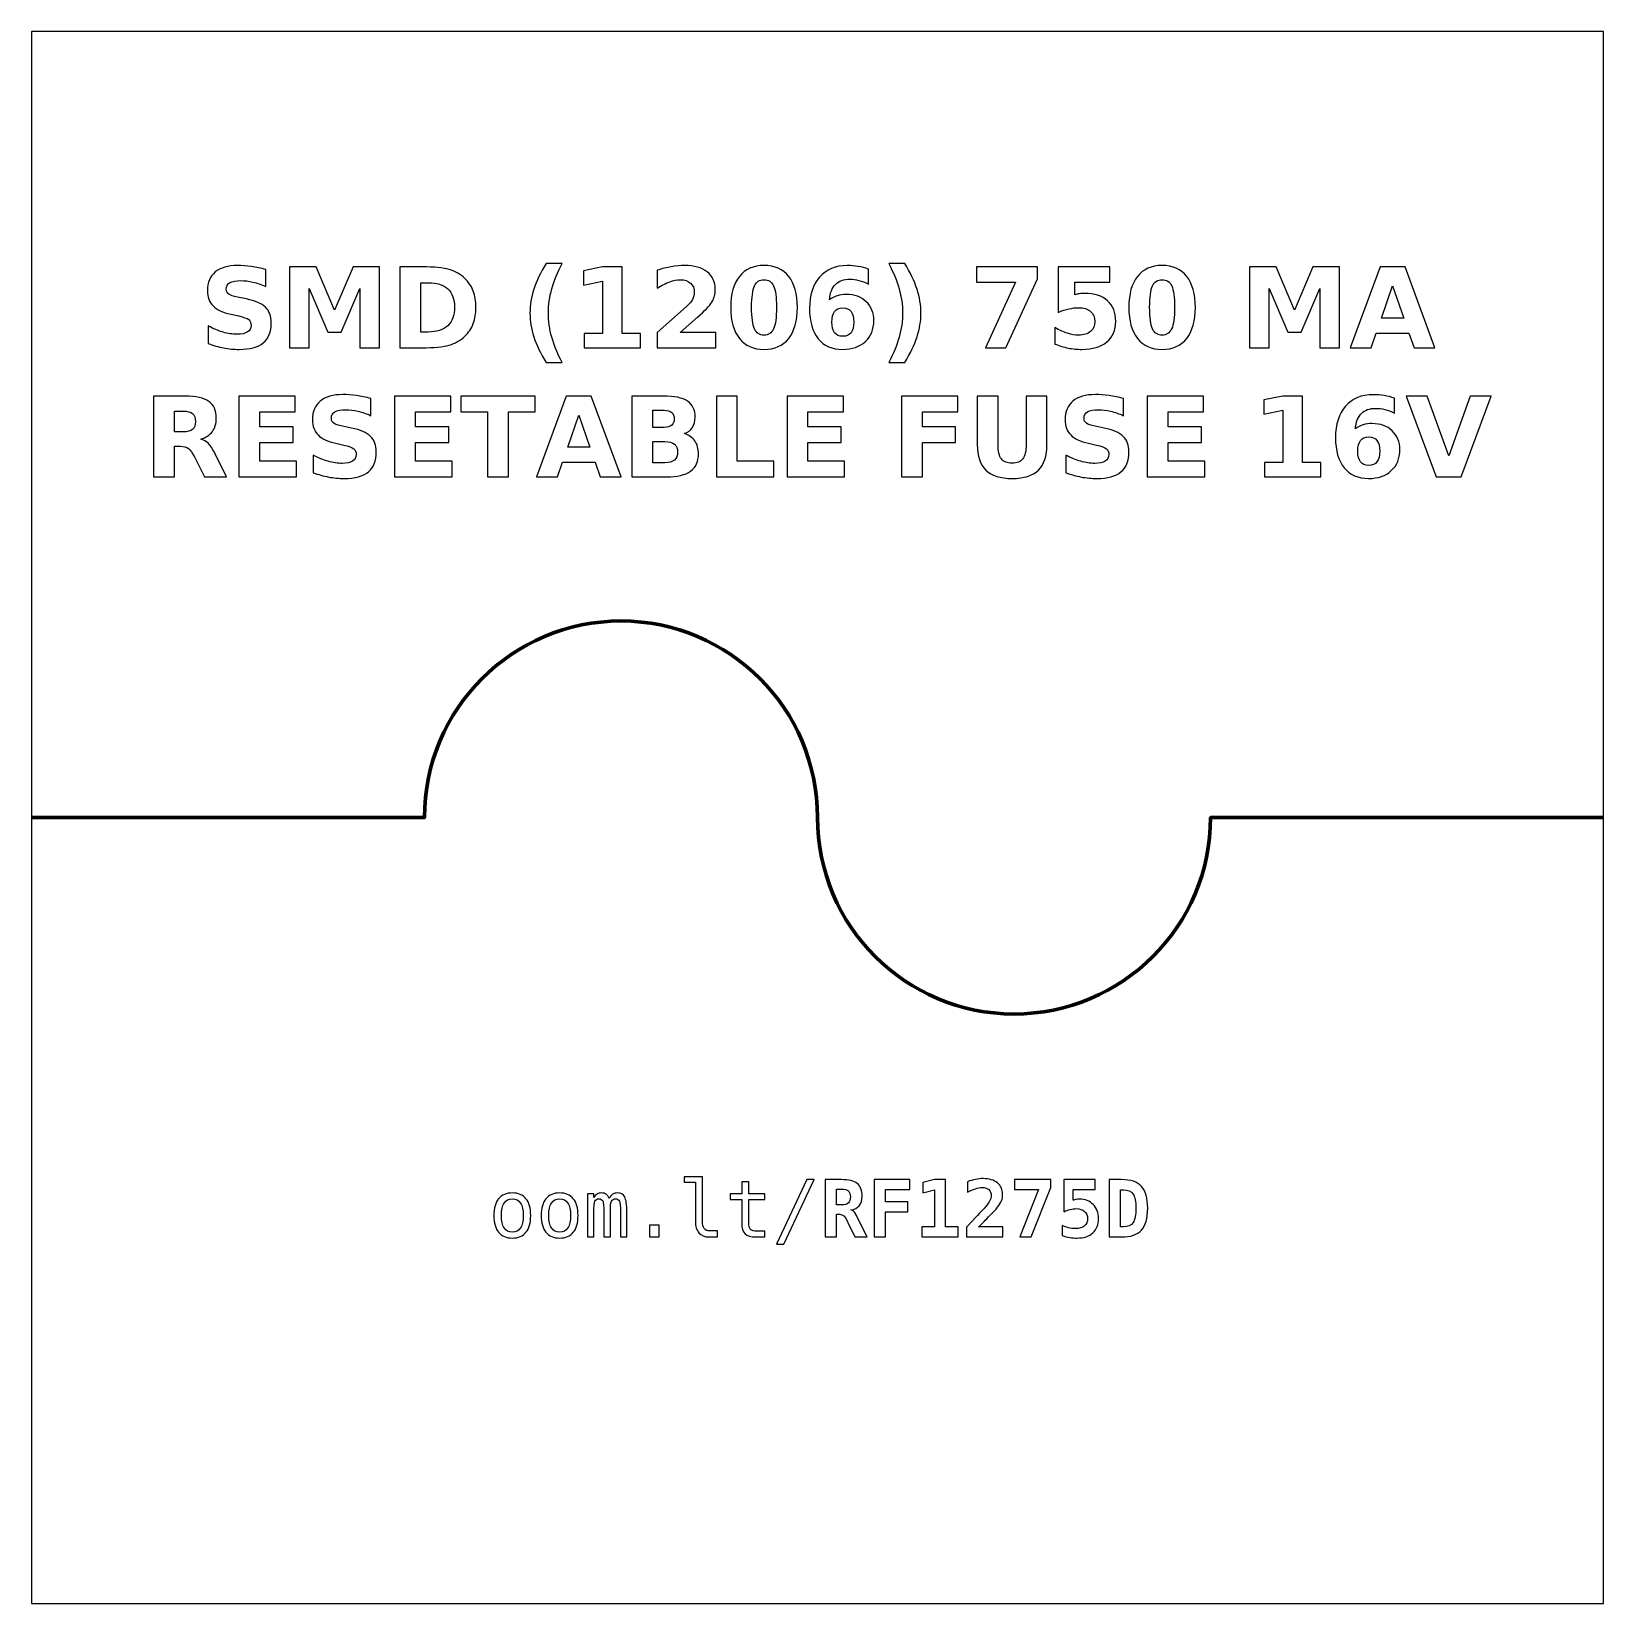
# Model space of a CAD drawing. Header units: centimetres. Extents: x -11.5 to -9.5, y -15.85 to -13.85.
import ezdxf

# ---------------------------------------------------------------- set-up
doc = ezdxf.new("R2010")
doc.units = ezdxf.units.CM
doc.header["$MEASUREMENT"] = 0
doc.layers.add('Layer 1', color=7, linetype='Continuous')

msp = doc.modelspace()

# ---------------------------------------------------------------- linework, layer by layer
at = {"layer": 'Layer 1', "color": 7}
msp.add_open_spline([(-11.5, -13.85), (-11.5, -13.85), (-9.5, -13.85), (-9.5, -13.85), (-9.5, -13.85), (-9.5, -13.85), (-9.5, -15.85), (-9.5, -15.85), (-9.5, -15.85), (-9.5, -15.85), (-11.5, -15.85), (-11.5, -15.85), (-11.5, -15.85), (-11.5, -15.85), (-11.5, -13.85), (-11.5, -13.85)], degree=3, knots=[0, 0, 0, 0, 0.25, 0.25, 0.25, 0.25, 0.5, 0.5, 0.5, 0.5, 0.75, 0.75, 0.75, 0.75, 1, 1, 1, 1], dxfattribs=at)
at = {"layer": 'Layer 1', "color": 250}
for points, knots in [([(-11.20171, -14.15284), (-11.20171, -14.15284), (-11.20171, -14.17459), (-11.20171, -14.17459), (-11.20171, -14.17459), (-11.20736, -14.17207), (-11.21288, -14.17017), (-11.21824, -14.16888), (-11.21824, -14.16888), (-11.22363, -14.16758), (-11.22871, -14.16695), (-11.23348, -14.16695), (-11.23348, -14.16695), (-11.23981, -14.16695), (-11.24451, -14.16782), (-11.24755, -14.16956), (-11.24755, -14.16956), (-11.25058, -14.17132), (-11.25209, -14.17403), (-11.25209, -14.1777), (-11.25209, -14.1777), (-11.25209, -14.18045), (-11.25108, -14.18261), (-11.24903, -14.18414), (-11.24903, -14.18414), (-11.24698, -14.18567), (-11.24327, -14.18701), (-11.23788, -14.18811), (-11.23788, -14.18811), (-11.23788, -14.18811), (-11.22659, -14.19037), (-11.22659, -14.19037), (-11.22659, -14.19037), (-11.21514, -14.19268), (-11.20703, -14.19616), (-11.20221, -14.20086), (-11.20221, -14.20086), (-11.19738, -14.20554), (-11.19496, -14.2122), (-11.19496, -14.22083), (-11.19496, -14.22083), (-11.19496, -14.23219), (-11.19832, -14.24063), (-11.20505, -14.24616), (-11.20505, -14.24616), (-11.21178, -14.25168), (-11.22205, -14.25446), (-11.23588, -14.25446), (-11.23588, -14.25446), (-11.24242, -14.25446), (-11.24896, -14.25385), (-11.25552, -14.2526), (-11.25552, -14.2526), (-11.26208, -14.25135), (-11.26867, -14.24952), (-11.27523, -14.2471), (-11.27523, -14.2471), (-11.27523, -14.2471), (-11.27523, -14.22471), (-11.27523, -14.22471), (-11.27523, -14.22471), (-11.26867, -14.22819), (-11.26232, -14.23082), (-11.25618, -14.23259), (-11.25618, -14.23259), (-11.25004, -14.23435), (-11.24414, -14.23524), (-11.23845, -14.23524), (-11.23845, -14.23524), (-11.23266, -14.23524), (-11.22822, -14.23428), (-11.22514, -14.23235), (-11.22514, -14.23235), (-11.22205, -14.23042), (-11.22053, -14.22767), (-11.22053, -14.22407), (-11.22053, -14.22407), (-11.22053, -14.22087), (-11.22156, -14.21838), (-11.22365, -14.21664), (-11.22365, -14.21664), (-11.22575, -14.2149), (-11.22991, -14.21333), (-11.23617, -14.21196), (-11.23617, -14.21196), (-11.23617, -14.21196), (-11.24644, -14.20968), (-11.24644, -14.20968), (-11.24644, -14.20968), (-11.25672, -14.20747), (-11.26425, -14.20397), (-11.269, -14.19914), (-11.269, -14.19914), (-11.27375, -14.19432), (-11.27612, -14.18781), (-11.27612, -14.17965), (-11.27612, -14.17965), (-11.27612, -14.16939), (-11.27281, -14.16151), (-11.2662, -14.15601), (-11.2662, -14.15601), (-11.25959, -14.15048), (-11.25009, -14.14773), (-11.23767, -14.14773), (-11.23767, -14.14773), (-11.23203, -14.14773), (-11.22622, -14.14816), (-11.22024, -14.149), (-11.22024, -14.149), (-11.21427, -14.14985), (-11.20809, -14.15112), (-11.20171, -14.15284)], [0, 0, 0, 0, 0.0357143, 0.0357143, 0.0357143, 0.0357143, 0.0714286, 0.0714286, 0.0714286, 0.0714286, 0.1071429, 0.1071429, 0.1071429, 0.1071429, 0.1428571, 0.1428571, 0.1428571, 0.1428571, 0.1785714, 0.1785714, 0.1785714, 0.1785714, 0.2142857, 0.2142857, 0.2142857, 0.2142857, 0.25, 0.25, 0.25, 0.25, 0.2857143, 0.2857143, 0.2857143, 0.2857143, 0.3214286, 0.3214286, 0.3214286, 0.3214286, 0.3571429, 0.3571429, 0.3571429, 0.3571429, 0.3928571, 0.3928571, 0.3928571, 0.3928571, 0.4285714, 0.4285714, 0.4285714, 0.4285714, 0.4642857, 0.4642857, 0.4642857, 0.4642857, 0.5, 0.5, 0.5, 0.5, 0.5357143, 0.5357143, 0.5357143, 0.5357143, 0.5714286, 0.5714286, 0.5714286, 0.5714286, 0.6071429, 0.6071429, 0.6071429, 0.6071429, 0.6428571, 0.6428571, 0.6428571, 0.6428571, 0.6785714, 0.6785714, 0.6785714, 0.6785714, 0.7142857, 0.7142857, 0.7142857, 0.7142857, 0.75, 0.75, 0.75, 0.75, 0.7857143, 0.7857143, 0.7857143, 0.7857143, 0.8214286, 0.8214286, 0.8214286, 0.8214286, 0.8571429, 0.8571429, 0.8571429, 0.8571429, 0.8928571, 0.8928571, 0.8928571, 0.8928571, 0.9285714, 0.9285714, 0.9285714, 0.9285714, 0.9642857, 0.9642857, 0.9642857, 0.9642857, 1, 1, 1, 1]), ([(-11.17168, -14.14959), (-11.17168, -14.14959), (-11.13793, -14.14959), (-11.13793, -14.14959), (-11.13793, -14.14959), (-11.13793, -14.14959), (-11.11448, -14.20465), (-11.11448, -14.20465), (-11.11448, -14.20465), (-11.11448, -14.20465), (-11.09092, -14.14959), (-11.09092, -14.14959), (-11.09092, -14.14959), (-11.09092, -14.14959), (-11.05724, -14.14959), (-11.05724, -14.14959), (-11.05724, -14.14959), (-11.05724, -14.14959), (-11.05724, -14.25246), (-11.05724, -14.25246), (-11.05724, -14.25246), (-11.05724, -14.25246), (-11.08231, -14.25246), (-11.08231, -14.25246), (-11.08231, -14.25246), (-11.08231, -14.25246), (-11.08231, -14.17722), (-11.08231, -14.17722), (-11.08231, -14.17722), (-11.08231, -14.17722), (-11.10602, -14.23268), (-11.10602, -14.23268), (-11.10602, -14.23268), (-11.10602, -14.23268), (-11.12283, -14.23268), (-11.12283, -14.23268), (-11.12283, -14.23268), (-11.12283, -14.23268), (-11.14654, -14.17722), (-11.14654, -14.17722), (-11.14654, -14.17722), (-11.14654, -14.17722), (-11.14654, -14.25246), (-11.14654, -14.25246), (-11.14654, -14.25246), (-11.14654, -14.25246), (-11.17168, -14.25246), (-11.17168, -14.25246), (-11.17168, -14.25246), (-11.17168, -14.25246), (-11.17168, -14.14959), (-11.17168, -14.14959)], [0, 0, 0, 0, 0.0769231, 0.0769231, 0.0769231, 0.0769231, 0.1538462, 0.1538462, 0.1538462, 0.1538462, 0.2307692, 0.2307692, 0.2307692, 0.2307692, 0.3076923, 0.3076923, 0.3076923, 0.3076923, 0.3846154, 0.3846154, 0.3846154, 0.3846154, 0.4615385, 0.4615385, 0.4615385, 0.4615385, 0.5384615, 0.5384615, 0.5384615, 0.5384615, 0.6153846, 0.6153846, 0.6153846, 0.6153846, 0.6923077, 0.6923077, 0.6923077, 0.6923077, 0.7692308, 0.7692308, 0.7692308, 0.7692308, 0.8461538, 0.8461538, 0.8461538, 0.8461538, 0.9230769, 0.9230769, 0.9230769, 0.9230769, 1, 1, 1, 1]), ([(-11.03125, -14.14959), (-11.03125, -14.14959), (-11.00326, -14.14959), (-11.00326, -14.14959), (-11.00326, -14.14959), (-10.98765, -14.14959), (-10.97603, -14.1507), (-10.96839, -14.15293), (-10.96839, -14.15293), (-10.96074, -14.15516), (-10.95418, -14.15893), (-10.9487, -14.16427), (-10.9487, -14.16427), (-10.94388, -14.1689), (-10.94031, -14.17426), (-10.93795, -14.18033), (-10.93795, -14.18033), (-10.93563, -14.18637), (-10.93445, -14.19324), (-10.93445, -14.20093), (-10.93445, -14.20093), (-10.93445, -14.20869), (-10.93563, -14.21561), (-10.93795, -14.2217), (-10.93795, -14.2217), (-10.94031, -14.22779), (-10.94388, -14.23315), (-10.9487, -14.23778), (-10.9487, -14.23778), (-10.95423, -14.24312), (-10.96084, -14.24689), (-10.96855, -14.24912), (-10.96855, -14.24912), (-10.97627, -14.25135), (-10.98784, -14.25246), (-11.00326, -14.25246), (-11.00326, -14.25246), (-11.00326, -14.25246), (-11.03125, -14.25246), (-11.03125, -14.25246), (-11.03125, -14.25246), (-11.03125, -14.25246), (-11.03125, -14.14959), (-11.03125, -14.14959)], [0, 0, 0, 0, 0.0909091, 0.0909091, 0.0909091, 0.0909091, 0.1818182, 0.1818182, 0.1818182, 0.1818182, 0.2727273, 0.2727273, 0.2727273, 0.2727273, 0.3636364, 0.3636364, 0.3636364, 0.3636364, 0.4545455, 0.4545455, 0.4545455, 0.4545455, 0.5454545, 0.5454545, 0.5454545, 0.5454545, 0.6363636, 0.6363636, 0.6363636, 0.6363636, 0.7272727, 0.7272727, 0.7272727, 0.7272727, 0.8181818, 0.8181818, 0.8181818, 0.8181818, 0.9090909, 0.9090909, 0.9090909, 0.9090909, 1, 1, 1, 1]), ([(-10.82476, -14.27106), (-10.82476, -14.27106), (-10.84522, -14.27106), (-10.84522, -14.27106), (-10.84522, -14.27106), (-10.85225, -14.25973), (-10.85745, -14.24893), (-10.86079, -14.2387), (-10.86079, -14.2387), (-10.86415, -14.22849), (-10.86582, -14.21836), (-10.86582, -14.20829), (-10.86582, -14.20829), (-10.86582, -14.19823), (-10.86413, -14.18804), (-10.86077, -14.17774), (-10.86077, -14.17774), (-10.85738, -14.16742), (-10.85221, -14.15665), (-10.84522, -14.14538), (-10.84522, -14.14538), (-10.84522, -14.14538), (-10.82476, -14.14538), (-10.82476, -14.14538), (-10.82476, -14.14538), (-10.83064, -14.15627), (-10.83504, -14.16692), (-10.83798, -14.17732), (-10.83798, -14.17732), (-10.84092, -14.18771), (-10.8424, -14.19799), (-10.8424, -14.20815), (-10.8424, -14.20815), (-10.8424, -14.21831), (-10.84094, -14.22859), (-10.83803, -14.23903), (-10.83803, -14.23903), (-10.83511, -14.24945), (-10.83069, -14.26013), (-10.82476, -14.27106)], [0, 0, 0, 0, 0.1, 0.1, 0.1, 0.1, 0.2, 0.2, 0.2, 0.2, 0.3, 0.3, 0.3, 0.3, 0.4, 0.4, 0.4, 0.4, 0.5, 0.5, 0.5, 0.5, 0.6, 0.6, 0.6, 0.6, 0.7, 0.7, 0.7, 0.7, 0.8, 0.8, 0.8, 0.8, 0.9, 0.9, 0.9, 0.9, 1, 1, 1, 1]), ([(-10.79694, -14.23414), (-10.79694, -14.23414), (-10.77351, -14.23414), (-10.77351, -14.23414), (-10.77351, -14.23414), (-10.77351, -14.23414), (-10.77351, -14.16765), (-10.77351, -14.16765), (-10.77351, -14.16765), (-10.77351, -14.16765), (-10.79755, -14.17262), (-10.79755, -14.17262), (-10.79755, -14.17262), (-10.79755, -14.17262), (-10.79755, -14.15455), (-10.79755, -14.15455), (-10.79755, -14.15455), (-10.79755, -14.15455), (-10.77365, -14.14959), (-10.77365, -14.14959), (-10.77365, -14.14959), (-10.77365, -14.14959), (-10.74844, -14.14959), (-10.74844, -14.14959), (-10.74844, -14.14959), (-10.74844, -14.14959), (-10.74844, -14.23414), (-10.74844, -14.23414), (-10.74844, -14.23414), (-10.74844, -14.23414), (-10.72502, -14.23414), (-10.72502, -14.23414), (-10.72502, -14.23414), (-10.72502, -14.23414), (-10.72502, -14.25246), (-10.72502, -14.25246), (-10.72502, -14.25246), (-10.72502, -14.25246), (-10.79694, -14.25246), (-10.79694, -14.25246), (-10.79694, -14.25246), (-10.79694, -14.25246), (-10.79694, -14.23414), (-10.79694, -14.23414)], [0, 0, 0, 0, 0.0909091, 0.0909091, 0.0909091, 0.0909091, 0.1818182, 0.1818182, 0.1818182, 0.1818182, 0.2727273, 0.2727273, 0.2727273, 0.2727273, 0.3636364, 0.3636364, 0.3636364, 0.3636364, 0.4545455, 0.4545455, 0.4545455, 0.4545455, 0.5454545, 0.5454545, 0.5454545, 0.5454545, 0.6363636, 0.6363636, 0.6363636, 0.6363636, 0.7272727, 0.7272727, 0.7272727, 0.7272727, 0.8181818, 0.8181818, 0.8181818, 0.8181818, 0.9090909, 0.9090909, 0.9090909, 0.9090909, 1, 1, 1, 1]), ([(-10.67462, -14.23296), (-10.67462, -14.23296), (-10.62934, -14.23296), (-10.62934, -14.23296), (-10.62934, -14.23296), (-10.62934, -14.23296), (-10.62934, -14.25246), (-10.62934, -14.25246), (-10.62934, -14.25246), (-10.62934, -14.25246), (-10.70411, -14.25246), (-10.70411, -14.25246), (-10.70411, -14.25246), (-10.70411, -14.25246), (-10.70411, -14.23296), (-10.70411, -14.23296), (-10.70411, -14.23296), (-10.70411, -14.23296), (-10.66655, -14.19983), (-10.66655, -14.19983), (-10.66655, -14.19983), (-10.66319, -14.19679), (-10.66072, -14.19383), (-10.65912, -14.19094), (-10.65912, -14.19094), (-10.6575, -14.18804), (-10.6567, -14.18503), (-10.6567, -14.1819), (-10.6567, -14.1819), (-10.6567, -14.17708), (-10.65832, -14.1732), (-10.66156, -14.17026), (-10.66156, -14.17026), (-10.66479, -14.16732), (-10.66909, -14.16587), (-10.67448, -14.16587), (-10.67448, -14.16587), (-10.67861, -14.16587), (-10.68313, -14.16676), (-10.68805, -14.16852), (-10.68805, -14.16852), (-10.69296, -14.17029), (-10.69823, -14.17292), (-10.70383, -14.1764), (-10.70383, -14.1764), (-10.70383, -14.1764), (-10.70383, -14.1538), (-10.70383, -14.1538), (-10.70383, -14.1538), (-10.69785, -14.15183), (-10.69195, -14.15032), (-10.68612, -14.14929), (-10.68612, -14.14929), (-10.68028, -14.14825), (-10.67457, -14.14773), (-10.66895, -14.14773), (-10.66895, -14.14773), (-10.65665, -14.14773), (-10.64708, -14.15044), (-10.64026, -14.15587), (-10.64026, -14.15587), (-10.63344, -14.16128), (-10.63003, -14.16883), (-10.63003, -14.17854), (-10.63003, -14.17854), (-10.63003, -14.18414), (-10.63148, -14.18936), (-10.63438, -14.19421), (-10.63438, -14.19421), (-10.63727, -14.19905), (-10.64336, -14.20554), (-10.65263, -14.21368), (-10.65263, -14.21368), (-10.65263, -14.21368), (-10.67462, -14.23296), (-10.67462, -14.23296)], [0, 0, 0, 0, 0.0526316, 0.0526316, 0.0526316, 0.0526316, 0.1052632, 0.1052632, 0.1052632, 0.1052632, 0.1578947, 0.1578947, 0.1578947, 0.1578947, 0.2105263, 0.2105263, 0.2105263, 0.2105263, 0.2631579, 0.2631579, 0.2631579, 0.2631579, 0.3157895, 0.3157895, 0.3157895, 0.3157895, 0.3684211, 0.3684211, 0.3684211, 0.3684211, 0.4210526, 0.4210526, 0.4210526, 0.4210526, 0.4736842, 0.4736842, 0.4736842, 0.4736842, 0.5263158, 0.5263158, 0.5263158, 0.5263158, 0.5789474, 0.5789474, 0.5789474, 0.5789474, 0.6315789, 0.6315789, 0.6315789, 0.6315789, 0.6842105, 0.6842105, 0.6842105, 0.6842105, 0.7368421, 0.7368421, 0.7368421, 0.7368421, 0.7894737, 0.7894737, 0.7894737, 0.7894737, 0.8421053, 0.8421053, 0.8421053, 0.8421053, 0.8947368, 0.8947368, 0.8947368, 0.8947368, 0.9473684, 0.9473684, 0.9473684, 0.9473684, 1, 1, 1, 1]), ([(-10.52565, -14.20112), (-10.52565, -14.21817), (-10.52932, -14.23132), (-10.53668, -14.24058), (-10.53668, -14.24058), (-10.54402, -14.24983), (-10.55446, -14.25446), (-10.56796, -14.25446), (-10.56796, -14.25446), (-10.58151, -14.25446), (-10.59197, -14.24983), (-10.59931, -14.24058), (-10.59931, -14.24058), (-10.60667, -14.23132), (-10.61034, -14.21817), (-10.61034, -14.20112), (-10.61034, -14.20112), (-10.61034, -14.18405), (-10.60667, -14.17087), (-10.59931, -14.16161), (-10.59931, -14.16161), (-10.59197, -14.15237), (-10.58151, -14.14773), (-10.56796, -14.14773), (-10.56796, -14.14773), (-10.55446, -14.14773), (-10.54402, -14.15237), (-10.53668, -14.16161), (-10.53668, -14.16161), (-10.52932, -14.17087), (-10.52565, -14.18405), (-10.52565, -14.20112)], [0, 0, 0, 0, 0.125, 0.125, 0.125, 0.125, 0.25, 0.25, 0.25, 0.25, 0.375, 0.375, 0.375, 0.375, 0.5, 0.5, 0.5, 0.5, 0.625, 0.625, 0.625, 0.625, 0.75, 0.75, 0.75, 0.75, 0.875, 0.875, 0.875, 0.875, 1, 1, 1, 1]), ([(-10.43506, -14.15227), (-10.43506, -14.15227), (-10.43506, -14.1713), (-10.43506, -14.1713), (-10.43506, -14.1713), (-10.43943, -14.16923), (-10.44352, -14.1677), (-10.44738, -14.16671), (-10.44738, -14.16671), (-10.45124, -14.16572), (-10.45502, -14.16523), (-10.45869, -14.16523), (-10.45869, -14.16523), (-10.4666, -14.16523), (-10.47273, -14.16742), (-10.47715, -14.17182), (-10.47715, -14.17182), (-10.48155, -14.17619), (-10.48414, -14.1827), (-10.48487, -14.19134), (-10.48487, -14.19134), (-10.48184, -14.1891), (-10.47854, -14.18741), (-10.47501, -14.18628), (-10.47501, -14.18628), (-10.47149, -14.18515), (-10.46763, -14.18459), (-10.46344, -14.18459), (-10.46344, -14.18459), (-10.45293, -14.18459), (-10.44444, -14.18767), (-10.438, -14.19383), (-10.438, -14.19383), (-10.43153, -14.19997), (-10.42831, -14.20803), (-10.42831, -14.21801), (-10.42831, -14.21801), (-10.42831, -14.22904), (-10.43191, -14.23786), (-10.43913, -14.24451), (-10.43913, -14.24451), (-10.44632, -14.25114), (-10.45601, -14.25446), (-10.46812, -14.25446), (-10.46812, -14.25446), (-10.48148, -14.25446), (-10.49183, -14.24994), (-10.49917, -14.24091), (-10.49917, -14.24091), (-10.50648, -14.2319), (-10.51015, -14.21909), (-10.51015, -14.20251), (-10.51015, -14.20251), (-10.51015, -14.18553), (-10.50587, -14.17217), (-10.49731, -14.16246), (-10.49731, -14.16246), (-10.48873, -14.15274), (-10.47699, -14.14787), (-10.46206, -14.14787), (-10.46206, -14.14787), (-10.45733, -14.14787), (-10.45274, -14.14825), (-10.44827, -14.14898), (-10.44827, -14.14898), (-10.44383, -14.14971), (-10.43943, -14.15081), (-10.43506, -14.15227)], [0, 0, 0, 0, 0.0588235, 0.0588235, 0.0588235, 0.0588235, 0.1176471, 0.1176471, 0.1176471, 0.1176471, 0.1764706, 0.1764706, 0.1764706, 0.1764706, 0.2352941, 0.2352941, 0.2352941, 0.2352941, 0.2941176, 0.2941176, 0.2941176, 0.2941176, 0.3529412, 0.3529412, 0.3529412, 0.3529412, 0.4117647, 0.4117647, 0.4117647, 0.4117647, 0.4705882, 0.4705882, 0.4705882, 0.4705882, 0.5294118, 0.5294118, 0.5294118, 0.5294118, 0.5882353, 0.5882353, 0.5882353, 0.5882353, 0.6470588, 0.6470588, 0.6470588, 0.6470588, 0.7058824, 0.7058824, 0.7058824, 0.7058824, 0.7647059, 0.7647059, 0.7647059, 0.7647059, 0.8235294, 0.8235294, 0.8235294, 0.8235294, 0.8823529, 0.8823529, 0.8823529, 0.8823529, 0.9411765, 0.9411765, 0.9411765, 0.9411765, 1, 1, 1, 1]), ([(-10.40942, -14.27106), (-10.40354, -14.26013), (-10.39912, -14.24945), (-10.39618, -14.23903), (-10.39618, -14.23903), (-10.39324, -14.22859), (-10.39178, -14.21831), (-10.39178, -14.20815), (-10.39178, -14.20815), (-10.39178, -14.19799), (-10.39324, -14.18771), (-10.39618, -14.17732), (-10.39618, -14.17732), (-10.39912, -14.16692), (-10.40354, -14.15627), (-10.40942, -14.14538), (-10.40942, -14.14538), (-10.40942, -14.14538), (-10.38896, -14.14538), (-10.38896, -14.14538), (-10.38896, -14.14538), (-10.38198, -14.15665), (-10.3768, -14.16742), (-10.37341, -14.17774), (-10.37341, -14.17774), (-10.37005, -14.18804), (-10.36836, -14.19823), (-10.36836, -14.20829), (-10.36836, -14.20829), (-10.36836, -14.21836), (-10.37003, -14.22849), (-10.37339, -14.2387), (-10.37339, -14.2387), (-10.37673, -14.24893), (-10.38193, -14.25973), (-10.38896, -14.27106), (-10.38896, -14.27106), (-10.38896, -14.27106), (-10.40942, -14.27106), (-10.40942, -14.27106)], [0, 0, 0, 0, 0.1, 0.1, 0.1, 0.1, 0.2, 0.2, 0.2, 0.2, 0.3, 0.3, 0.3, 0.3, 0.4, 0.4, 0.4, 0.4, 0.5, 0.5, 0.5, 0.5, 0.6, 0.6, 0.6, 0.6, 0.7, 0.7, 0.7, 0.7, 0.8, 0.8, 0.8, 0.8, 0.9, 0.9, 0.9, 0.9, 1, 1, 1, 1]), ([(-10.29766, -14.14959), (-10.29766, -14.14959), (-10.22014, -14.14959), (-10.22014, -14.14959), (-10.22014, -14.14959), (-10.22014, -14.14959), (-10.22014, -14.16455), (-10.22014, -14.16455), (-10.22014, -14.16455), (-10.22014, -14.16455), (-10.26024, -14.25246), (-10.26024, -14.25246), (-10.26024, -14.25246), (-10.26024, -14.25246), (-10.28609, -14.25246), (-10.28609, -14.25246), (-10.28609, -14.25246), (-10.28609, -14.25246), (-10.24811, -14.16909), (-10.24811, -14.16909), (-10.24811, -14.16909), (-10.24811, -14.16909), (-10.29766, -14.16909), (-10.29766, -14.16909), (-10.29766, -14.16909), (-10.29766, -14.16909), (-10.29766, -14.14959), (-10.29766, -14.14959)], [0, 0, 0, 0, 0.1428571, 0.1428571, 0.1428571, 0.1428571, 0.2857143, 0.2857143, 0.2857143, 0.2857143, 0.4285714, 0.4285714, 0.4285714, 0.4285714, 0.5714286, 0.5714286, 0.5714286, 0.5714286, 0.7142857, 0.7142857, 0.7142857, 0.7142857, 0.8571429, 0.8571429, 0.8571429, 0.8571429, 1, 1, 1, 1]), ([(-10.19394, -14.14959), (-10.19394, -14.14959), (-10.128, -14.14959), (-10.128, -14.14959), (-10.128, -14.14959), (-10.128, -14.14959), (-10.128, -14.16909), (-10.128, -14.16909), (-10.128, -14.16909), (-10.128, -14.16909), (-10.1728, -14.16909), (-10.1728, -14.16909), (-10.1728, -14.16909), (-10.1728, -14.16909), (-10.1728, -14.18501), (-10.1728, -14.18501), (-10.1728, -14.18501), (-10.17078, -14.18447), (-10.16875, -14.18405), (-10.16671, -14.18374), (-10.16671, -14.18374), (-10.16466, -14.18343), (-10.16252, -14.18329), (-10.16033, -14.18329), (-10.16033, -14.18329), (-10.14778, -14.18329), (-10.13802, -14.18642), (-10.13103, -14.1927), (-10.13103, -14.1927), (-10.12405, -14.19896), (-10.12057, -14.2077), (-10.12057, -14.2189), (-10.12057, -14.2189), (-10.12057, -14.23002), (-10.12438, -14.23873), (-10.13197, -14.24503), (-10.13197, -14.24503), (-10.13957, -14.25131), (-10.15013, -14.25446), (-10.16363, -14.25446), (-10.16363, -14.25446), (-10.16946, -14.25446), (-10.17525, -14.25389), (-10.18096, -14.25277), (-10.18096, -14.25277), (-10.18668, -14.25164), (-10.19237, -14.24994), (-10.19801, -14.24764), (-10.19801, -14.24764), (-10.19801, -14.24764), (-10.19801, -14.22675), (-10.19801, -14.22675), (-10.19801, -14.22675), (-10.19241, -14.22998), (-10.1871, -14.23238), (-10.18207, -14.23397), (-10.18207, -14.23397), (-10.17703, -14.2356), (-10.17228, -14.2364), (-10.16784, -14.2364), (-10.16784, -14.2364), (-10.16139, -14.2364), (-10.15634, -14.23482), (-10.15264, -14.23167), (-10.15264, -14.23167), (-10.14895, -14.22854), (-10.14709, -14.22429), (-10.14709, -14.2189), (-10.14709, -14.2189), (-10.14709, -14.21349), (-10.14895, -14.20923), (-10.15264, -14.20611), (-10.15264, -14.20611), (-10.15634, -14.20298), (-10.16139, -14.20143), (-10.16784, -14.20143), (-10.16784, -14.20143), (-10.17165, -14.20143), (-10.17572, -14.20192), (-10.18002, -14.20291), (-10.18002, -14.20291), (-10.18435, -14.20389), (-10.18898, -14.20542), (-10.19394, -14.20749), (-10.19394, -14.20749), (-10.19394, -14.20749), (-10.19394, -14.14959), (-10.19394, -14.14959)], [0, 0, 0, 0, 0.0454545, 0.0454545, 0.0454545, 0.0454545, 0.0909091, 0.0909091, 0.0909091, 0.0909091, 0.1363636, 0.1363636, 0.1363636, 0.1363636, 0.1818182, 0.1818182, 0.1818182, 0.1818182, 0.2272727, 0.2272727, 0.2272727, 0.2272727, 0.2727273, 0.2727273, 0.2727273, 0.2727273, 0.3181818, 0.3181818, 0.3181818, 0.3181818, 0.3636364, 0.3636364, 0.3636364, 0.3636364, 0.4090909, 0.4090909, 0.4090909, 0.4090909, 0.4545455, 0.4545455, 0.4545455, 0.4545455, 0.5, 0.5, 0.5, 0.5, 0.5454545, 0.5454545, 0.5454545, 0.5454545, 0.5909091, 0.5909091, 0.5909091, 0.5909091, 0.6363636, 0.6363636, 0.6363636, 0.6363636, 0.6818182, 0.6818182, 0.6818182, 0.6818182, 0.7272727, 0.7272727, 0.7272727, 0.7272727, 0.7727273, 0.7727273, 0.7727273, 0.7727273, 0.8181818, 0.8181818, 0.8181818, 0.8181818, 0.8636364, 0.8636364, 0.8636364, 0.8636364, 0.9090909, 0.9090909, 0.9090909, 0.9090909, 0.9545455, 0.9545455, 0.9545455, 0.9545455, 1, 1, 1, 1]), ([(-10.01927, -14.20112), (-10.01927, -14.21817), (-10.02294, -14.23132), (-10.0303, -14.24058), (-10.0303, -14.24058), (-10.03764, -14.24983), (-10.04808, -14.25446), (-10.06158, -14.25446), (-10.06158, -14.25446), (-10.07513, -14.25446), (-10.08559, -14.24983), (-10.09293, -14.24058), (-10.09293, -14.24058), (-10.10029, -14.23132), (-10.10396, -14.21817), (-10.10396, -14.20112), (-10.10396, -14.20112), (-10.10396, -14.18405), (-10.10029, -14.17087), (-10.09293, -14.16161), (-10.09293, -14.16161), (-10.08559, -14.15237), (-10.07513, -14.14773), (-10.06158, -14.14773), (-10.06158, -14.14773), (-10.04808, -14.14773), (-10.03764, -14.15237), (-10.0303, -14.16161), (-10.0303, -14.16161), (-10.02294, -14.17087), (-10.01927, -14.18405), (-10.01927, -14.20112)], [0, 0, 0, 0, 0.125, 0.125, 0.125, 0.125, 0.25, 0.25, 0.25, 0.25, 0.375, 0.375, 0.375, 0.375, 0.5, 0.5, 0.5, 0.5, 0.625, 0.625, 0.625, 0.625, 0.75, 0.75, 0.75, 0.75, 0.875, 0.875, 0.875, 0.875, 1, 1, 1, 1]), ([(-9.95043, -14.14959), (-9.95043, -14.14959), (-9.91668, -14.14959), (-9.91668, -14.14959), (-9.91668, -14.14959), (-9.91668, -14.14959), (-9.89323, -14.20465), (-9.89323, -14.20465), (-9.89323, -14.20465), (-9.89323, -14.20465), (-9.86967, -14.14959), (-9.86967, -14.14959), (-9.86967, -14.14959), (-9.86967, -14.14959), (-9.83599, -14.14959), (-9.83599, -14.14959), (-9.83599, -14.14959), (-9.83599, -14.14959), (-9.83599, -14.25246), (-9.83599, -14.25246), (-9.83599, -14.25246), (-9.83599, -14.25246), (-9.86106, -14.25246), (-9.86106, -14.25246), (-9.86106, -14.25246), (-9.86106, -14.25246), (-9.86106, -14.17722), (-9.86106, -14.17722), (-9.86106, -14.17722), (-9.86106, -14.17722), (-9.88477, -14.23268), (-9.88477, -14.23268), (-9.88477, -14.23268), (-9.88477, -14.23268), (-9.90158, -14.23268), (-9.90158, -14.23268), (-9.90158, -14.23268), (-9.90158, -14.23268), (-9.92529, -14.17722), (-9.92529, -14.17722), (-9.92529, -14.17722), (-9.92529, -14.17722), (-9.92529, -14.25246), (-9.92529, -14.25246), (-9.92529, -14.25246), (-9.92529, -14.25246), (-9.95043, -14.25246), (-9.95043, -14.25246), (-9.95043, -14.25246), (-9.95043, -14.25246), (-9.95043, -14.14959), (-9.95043, -14.14959)], [0, 0, 0, 0, 0.0769231, 0.0769231, 0.0769231, 0.0769231, 0.1538462, 0.1538462, 0.1538462, 0.1538462, 0.2307692, 0.2307692, 0.2307692, 0.2307692, 0.3076923, 0.3076923, 0.3076923, 0.3076923, 0.3846154, 0.3846154, 0.3846154, 0.3846154, 0.4615385, 0.4615385, 0.4615385, 0.4615385, 0.5384615, 0.5384615, 0.5384615, 0.5384615, 0.6153846, 0.6153846, 0.6153846, 0.6153846, 0.6923077, 0.6923077, 0.6923077, 0.6923077, 0.7692308, 0.7692308, 0.7692308, 0.7692308, 0.8461538, 0.8461538, 0.8461538, 0.8461538, 0.9230769, 0.9230769, 0.9230769, 0.9230769, 1, 1, 1, 1]), ([(-9.74758, -14.23374), (-9.74758, -14.23374), (-9.78907, -14.23374), (-9.78907, -14.23374), (-9.78907, -14.23374), (-9.78907, -14.23374), (-9.79561, -14.25246), (-9.79561, -14.25246), (-9.79561, -14.25246), (-9.79561, -14.25246), (-9.82228, -14.25246), (-9.82228, -14.25246), (-9.82228, -14.25246), (-9.82228, -14.25246), (-9.78418, -14.14959), (-9.78418, -14.14959), (-9.78418, -14.14959), (-9.78418, -14.14959), (-9.75255, -14.14959), (-9.75255, -14.14959), (-9.75255, -14.14959), (-9.75255, -14.14959), (-9.71445, -14.25246), (-9.71445, -14.25246), (-9.71445, -14.25246), (-9.71445, -14.25246), (-9.74112, -14.25246), (-9.74112, -14.25246), (-9.74112, -14.25246), (-9.74112, -14.25246), (-9.74758, -14.23374), (-9.74758, -14.23374)], [0, 0, 0, 0, 0.125, 0.125, 0.125, 0.125, 0.25, 0.25, 0.25, 0.25, 0.375, 0.375, 0.375, 0.375, 0.5, 0.5, 0.5, 0.5, 0.625, 0.625, 0.625, 0.625, 0.75, 0.75, 0.75, 0.75, 0.875, 0.875, 0.875, 0.875, 1, 1, 1, 1]), ([(-11.00472, -14.16965), (-11.00472, -14.16965), (-11.00472, -14.2324), (-11.00472, -14.2324), (-11.00472, -14.2324), (-11.00472, -14.2324), (-10.99522, -14.2324), (-10.99522, -14.2324), (-10.99522, -14.2324), (-10.98438, -14.2324), (-10.9761, -14.22972), (-10.97039, -14.22433), (-10.97039, -14.22433), (-10.96467, -14.21897), (-10.9618, -14.21116), (-10.9618, -14.20093), (-10.9618, -14.20093), (-10.9618, -14.19072), (-10.96465, -14.18296), (-10.97034, -14.17765), (-10.97034, -14.17765), (-10.97603, -14.17231), (-10.98433, -14.16965), (-10.99522, -14.16965), (-10.99522, -14.16965), (-10.99522, -14.16965), (-11.00472, -14.16965), (-11.00472, -14.16965)], [0, 0, 0, 0, 0.1428571, 0.1428571, 0.1428571, 0.1428571, 0.2857143, 0.2857143, 0.2857143, 0.2857143, 0.4285714, 0.4285714, 0.4285714, 0.4285714, 0.5714286, 0.5714286, 0.5714286, 0.5714286, 0.7142857, 0.7142857, 0.7142857, 0.7142857, 0.8571429, 0.8571429, 0.8571429, 0.8571429, 1, 1, 1, 1]), ([(-10.55218, -14.20093), (-10.55218, -14.18807), (-10.55338, -14.17901), (-10.5558, -14.17374), (-10.5558, -14.17374), (-10.5582, -14.1685), (-10.56227, -14.16587), (-10.56796, -14.16587), (-10.56796, -14.16587), (-10.57365, -14.16587), (-10.57772, -14.1685), (-10.58017, -14.17374), (-10.58017, -14.17374), (-10.58259, -14.17901), (-10.58381, -14.18807), (-10.58381, -14.20093), (-10.58381, -14.20093), (-10.58381, -14.21391), (-10.58259, -14.22309), (-10.58017, -14.2284), (-10.58017, -14.2284), (-10.57772, -14.23374), (-10.57365, -14.2364), (-10.56796, -14.2364), (-10.56796, -14.2364), (-10.56232, -14.2364), (-10.55827, -14.23374), (-10.55582, -14.2284), (-10.55582, -14.2284), (-10.5534, -14.22309), (-10.55218, -14.21391), (-10.55218, -14.20093)], [0, 0, 0, 0, 0.125, 0.125, 0.125, 0.125, 0.25, 0.25, 0.25, 0.25, 0.375, 0.375, 0.375, 0.375, 0.5, 0.5, 0.5, 0.5, 0.625, 0.625, 0.625, 0.625, 0.75, 0.75, 0.75, 0.75, 0.875, 0.875, 0.875, 0.875, 1, 1, 1, 1]), ([(-10.0458, -14.20093), (-10.0458, -14.18807), (-10.047, -14.17901), (-10.04942, -14.17374), (-10.04942, -14.17374), (-10.05182, -14.1685), (-10.05589, -14.16587), (-10.06158, -14.16587), (-10.06158, -14.16587), (-10.06727, -14.16587), (-10.07134, -14.1685), (-10.07379, -14.17374), (-10.07379, -14.17374), (-10.07621, -14.17901), (-10.07743, -14.18807), (-10.07743, -14.20093), (-10.07743, -14.20093), (-10.07743, -14.21391), (-10.07621, -14.22309), (-10.07379, -14.2284), (-10.07379, -14.2284), (-10.07134, -14.23374), (-10.06727, -14.2364), (-10.06158, -14.2364), (-10.06158, -14.2364), (-10.05594, -14.2364), (-10.05189, -14.23374), (-10.04944, -14.2284), (-10.04944, -14.2284), (-10.04702, -14.22309), (-10.0458, -14.21391), (-10.0458, -14.20093)], [0, 0, 0, 0, 0.125, 0.125, 0.125, 0.125, 0.25, 0.25, 0.25, 0.25, 0.375, 0.375, 0.375, 0.375, 0.5, 0.5, 0.5, 0.5, 0.625, 0.625, 0.625, 0.625, 0.75, 0.75, 0.75, 0.75, 0.875, 0.875, 0.875, 0.875, 1, 1, 1, 1]), ([(-9.78246, -14.21464), (-9.78246, -14.21464), (-9.75426, -14.21464), (-9.75426, -14.21464), (-9.75426, -14.21464), (-9.75426, -14.21464), (-9.76833, -14.17372), (-9.76833, -14.17372), (-9.76833, -14.17372), (-9.76833, -14.17372), (-9.78246, -14.21464), (-9.78246, -14.21464)], [0, 0, 0, 0, 0.3333333, 0.3333333, 0.3333333, 0.3333333, 0.6666667, 0.6666667, 0.6666667, 0.6666667, 1, 1, 1, 1]), ([(-10.46784, -14.20168), (-10.4725, -14.20168), (-10.47598, -14.20319), (-10.47828, -14.2062), (-10.47828, -14.2062), (-10.48061, -14.20921), (-10.48176, -14.21373), (-10.48176, -14.21972), (-10.48176, -14.21972), (-10.48176, -14.22574), (-10.48061, -14.23026), (-10.47828, -14.23327), (-10.47828, -14.23327), (-10.47598, -14.23628), (-10.4725, -14.23778), (-10.46784, -14.23778), (-10.46784, -14.23778), (-10.46316, -14.23778), (-10.45966, -14.23628), (-10.45735, -14.23327), (-10.45735, -14.23327), (-10.45502, -14.23026), (-10.45387, -14.22574), (-10.45387, -14.21972), (-10.45387, -14.21972), (-10.45387, -14.21373), (-10.45502, -14.20921), (-10.45735, -14.2062), (-10.45735, -14.2062), (-10.45966, -14.20319), (-10.46316, -14.20168), (-10.46784, -14.20168)], [0, 0, 0, 0, 0.125, 0.125, 0.125, 0.125, 0.25, 0.25, 0.25, 0.25, 0.375, 0.375, 0.375, 0.375, 0.5, 0.5, 0.5, 0.5, 0.625, 0.625, 0.625, 0.625, 0.75, 0.75, 0.75, 0.75, 0.875, 0.875, 0.875, 0.875, 1, 1, 1, 1]), ([(-11.31815, -14.37779), (-11.31815, -14.37779), (-11.31815, -14.41671), (-11.31815, -14.41671), (-11.31815, -14.41671), (-11.31815, -14.41671), (-11.34468, -14.41671), (-11.34468, -14.41671), (-11.34468, -14.41671), (-11.34468, -14.41671), (-11.34468, -14.31384), (-11.34468, -14.31384), (-11.34468, -14.31384), (-11.34468, -14.31384), (-11.30416, -14.31384), (-11.30416, -14.31384), (-11.30416, -14.31384), (-11.29061, -14.31384), (-11.28066, -14.31612), (-11.27436, -14.32066), (-11.27436, -14.32066), (-11.26804, -14.3252), (-11.26488, -14.3324), (-11.26488, -14.34223), (-11.26488, -14.34223), (-11.26488, -14.34902), (-11.26653, -14.35462), (-11.2698, -14.35897), (-11.2698, -14.35897), (-11.27309, -14.36335), (-11.27805, -14.36657), (-11.28466, -14.36862), (-11.28466, -14.36862), (-11.28104, -14.36946), (-11.27777, -14.37132), (-11.2749, -14.37424), (-11.2749, -14.37424), (-11.27203, -14.37715), (-11.26914, -14.38157), (-11.2662, -14.3875), (-11.2662, -14.3875), (-11.2662, -14.3875), (-11.25178, -14.41671), (-11.25178, -14.41671), (-11.25178, -14.41671), (-11.25178, -14.41671), (-11.28005, -14.41671), (-11.28005, -14.41671), (-11.28005, -14.41671), (-11.28005, -14.41671), (-11.29259, -14.39115), (-11.29259, -14.39115), (-11.29259, -14.39115), (-11.2951, -14.38602), (-11.29767, -14.38249), (-11.30028, -14.38061), (-11.30028, -14.38061), (-11.30287, -14.37873), (-11.30632, -14.37779), (-11.31065, -14.37779), (-11.31065, -14.37779), (-11.31065, -14.37779), (-11.31815, -14.37779), (-11.31815, -14.37779)], [0, 0, 0, 0, 0.0625, 0.0625, 0.0625, 0.0625, 0.125, 0.125, 0.125, 0.125, 0.1875, 0.1875, 0.1875, 0.1875, 0.25, 0.25, 0.25, 0.25, 0.3125, 0.3125, 0.3125, 0.3125, 0.375, 0.375, 0.375, 0.375, 0.4375, 0.4375, 0.4375, 0.4375, 0.5, 0.5, 0.5, 0.5, 0.5625, 0.5625, 0.5625, 0.5625, 0.625, 0.625, 0.625, 0.625, 0.6875, 0.6875, 0.6875, 0.6875, 0.75, 0.75, 0.75, 0.75, 0.8125, 0.8125, 0.8125, 0.8125, 0.875, 0.875, 0.875, 0.875, 0.9375, 0.9375, 0.9375, 0.9375, 1, 1, 1, 1]), ([(-11.23603, -14.31384), (-11.23603, -14.31384), (-11.16444, -14.31384), (-11.16444, -14.31384), (-11.16444, -14.31384), (-11.16444, -14.31384), (-11.16444, -14.3339), (-11.16444, -14.3339), (-11.16444, -14.3339), (-11.16444, -14.3339), (-11.2095, -14.3339), (-11.2095, -14.3339), (-11.2095, -14.3339), (-11.2095, -14.3339), (-11.2095, -14.35305), (-11.2095, -14.35305), (-11.2095, -14.35305), (-11.2095, -14.35305), (-11.16715, -14.35305), (-11.16715, -14.35305), (-11.16715, -14.35305), (-11.16715, -14.35305), (-11.16715, -14.37311), (-11.16715, -14.37311), (-11.16715, -14.37311), (-11.16715, -14.37311), (-11.2095, -14.37311), (-11.2095, -14.37311), (-11.2095, -14.37311), (-11.2095, -14.37311), (-11.2095, -14.39665), (-11.2095, -14.39665), (-11.2095, -14.39665), (-11.2095, -14.39665), (-11.16294, -14.39665), (-11.16294, -14.39665), (-11.16294, -14.39665), (-11.16294, -14.39665), (-11.16294, -14.41671), (-11.16294, -14.41671), (-11.16294, -14.41671), (-11.16294, -14.41671), (-11.23603, -14.41671), (-11.23603, -14.41671), (-11.23603, -14.41671), (-11.23603, -14.41671), (-11.23603, -14.31384), (-11.23603, -14.31384)], [0, 0, 0, 0, 0.0833333, 0.0833333, 0.0833333, 0.0833333, 0.1666667, 0.1666667, 0.1666667, 0.1666667, 0.25, 0.25, 0.25, 0.25, 0.3333333, 0.3333333, 0.3333333, 0.3333333, 0.4166667, 0.4166667, 0.4166667, 0.4166667, 0.5, 0.5, 0.5, 0.5, 0.5833333, 0.5833333, 0.5833333, 0.5833333, 0.6666667, 0.6666667, 0.6666667, 0.6666667, 0.75, 0.75, 0.75, 0.75, 0.8333333, 0.8333333, 0.8333333, 0.8333333, 0.9166667, 0.9166667, 0.9166667, 0.9166667, 1, 1, 1, 1]), ([(-11.06804, -14.31709), (-11.06804, -14.31709), (-11.06804, -14.33884), (-11.06804, -14.33884), (-11.06804, -14.33884), (-11.07369, -14.33632), (-11.07921, -14.33442), (-11.08457, -14.33313), (-11.08457, -14.33313), (-11.08996, -14.33183), (-11.09504, -14.3312), (-11.09981, -14.3312), (-11.09981, -14.3312), (-11.10614, -14.3312), (-11.11084, -14.33207), (-11.11388, -14.33381), (-11.11388, -14.33381), (-11.11691, -14.33557), (-11.11842, -14.33828), (-11.11842, -14.34195), (-11.11842, -14.34195), (-11.11842, -14.3447), (-11.11741, -14.34686), (-11.11536, -14.34839), (-11.11536, -14.34839), (-11.11331, -14.34992), (-11.1096, -14.35126), (-11.10421, -14.35236), (-11.10421, -14.35236), (-11.10421, -14.35236), (-11.09292, -14.35462), (-11.09292, -14.35462), (-11.09292, -14.35462), (-11.08147, -14.35693), (-11.07336, -14.36041), (-11.06854, -14.36511), (-11.06854, -14.36511), (-11.06371, -14.36979), (-11.06129, -14.37645), (-11.06129, -14.38508), (-11.06129, -14.38508), (-11.06129, -14.39644), (-11.06465, -14.40488), (-11.07138, -14.41041), (-11.07138, -14.41041), (-11.07811, -14.41593), (-11.08838, -14.41871), (-11.10221, -14.41871), (-11.10221, -14.41871), (-11.10875, -14.41871), (-11.11529, -14.4181), (-11.12185, -14.41685), (-11.12185, -14.41685), (-11.12841, -14.4156), (-11.135, -14.41377), (-11.14156, -14.41135), (-11.14156, -14.41135), (-11.14156, -14.41135), (-11.14156, -14.38896), (-11.14156, -14.38896), (-11.14156, -14.38896), (-11.135, -14.39244), (-11.12865, -14.39507), (-11.12251, -14.39684), (-11.12251, -14.39684), (-11.11637, -14.3986), (-11.11047, -14.39949), (-11.10478, -14.39949), (-11.10478, -14.39949), (-11.09899, -14.39949), (-11.09455, -14.39853), (-11.09147, -14.3966), (-11.09147, -14.3966), (-11.08838, -14.39467), (-11.08686, -14.39192), (-11.08686, -14.38832), (-11.08686, -14.38832), (-11.08686, -14.38512), (-11.08789, -14.38263), (-11.08998, -14.38089), (-11.08998, -14.38089), (-11.09208, -14.37915), (-11.09624, -14.37758), (-11.1025, -14.37621), (-11.1025, -14.37621), (-11.1025, -14.37621), (-11.11277, -14.37393), (-11.11277, -14.37393), (-11.11277, -14.37393), (-11.12305, -14.37172), (-11.13058, -14.36822), (-11.13533, -14.36339), (-11.13533, -14.36339), (-11.14008, -14.35857), (-11.14245, -14.35206), (-11.14245, -14.3439), (-11.14245, -14.3439), (-11.14245, -14.33364), (-11.13914, -14.32576), (-11.13253, -14.32026), (-11.13253, -14.32026), (-11.12592, -14.31473), (-11.11642, -14.31198), (-11.104, -14.31198), (-11.104, -14.31198), (-11.09836, -14.31198), (-11.09255, -14.31241), (-11.08657, -14.31325), (-11.08657, -14.31325), (-11.0806, -14.3141), (-11.07442, -14.31537), (-11.06804, -14.31709)], [0, 0, 0, 0, 0.0357143, 0.0357143, 0.0357143, 0.0357143, 0.0714286, 0.0714286, 0.0714286, 0.0714286, 0.1071429, 0.1071429, 0.1071429, 0.1071429, 0.1428571, 0.1428571, 0.1428571, 0.1428571, 0.1785714, 0.1785714, 0.1785714, 0.1785714, 0.2142857, 0.2142857, 0.2142857, 0.2142857, 0.25, 0.25, 0.25, 0.25, 0.2857143, 0.2857143, 0.2857143, 0.2857143, 0.3214286, 0.3214286, 0.3214286, 0.3214286, 0.3571429, 0.3571429, 0.3571429, 0.3571429, 0.3928571, 0.3928571, 0.3928571, 0.3928571, 0.4285714, 0.4285714, 0.4285714, 0.4285714, 0.4642857, 0.4642857, 0.4642857, 0.4642857, 0.5, 0.5, 0.5, 0.5, 0.5357143, 0.5357143, 0.5357143, 0.5357143, 0.5714286, 0.5714286, 0.5714286, 0.5714286, 0.6071429, 0.6071429, 0.6071429, 0.6071429, 0.6428571, 0.6428571, 0.6428571, 0.6428571, 0.6785714, 0.6785714, 0.6785714, 0.6785714, 0.7142857, 0.7142857, 0.7142857, 0.7142857, 0.75, 0.75, 0.75, 0.75, 0.7857143, 0.7857143, 0.7857143, 0.7857143, 0.8214286, 0.8214286, 0.8214286, 0.8214286, 0.8571429, 0.8571429, 0.8571429, 0.8571429, 0.8928571, 0.8928571, 0.8928571, 0.8928571, 0.9285714, 0.9285714, 0.9285714, 0.9285714, 0.9642857, 0.9642857, 0.9642857, 0.9642857, 1, 1, 1, 1]), ([(-11.03801, -14.31384), (-11.03801, -14.31384), (-10.96642, -14.31384), (-10.96642, -14.31384), (-10.96642, -14.31384), (-10.96642, -14.31384), (-10.96642, -14.3339), (-10.96642, -14.3339), (-10.96642, -14.3339), (-10.96642, -14.3339), (-11.01148, -14.3339), (-11.01148, -14.3339), (-11.01148, -14.3339), (-11.01148, -14.3339), (-11.01148, -14.35305), (-11.01148, -14.35305), (-11.01148, -14.35305), (-11.01148, -14.35305), (-10.96913, -14.35305), (-10.96913, -14.35305), (-10.96913, -14.35305), (-10.96913, -14.35305), (-10.96913, -14.37311), (-10.96913, -14.37311), (-10.96913, -14.37311), (-10.96913, -14.37311), (-11.01148, -14.37311), (-11.01148, -14.37311), (-11.01148, -14.37311), (-11.01148, -14.37311), (-11.01148, -14.39665), (-11.01148, -14.39665), (-11.01148, -14.39665), (-11.01148, -14.39665), (-10.96492, -14.39665), (-10.96492, -14.39665), (-10.96492, -14.39665), (-10.96492, -14.39665), (-10.96492, -14.41671), (-10.96492, -14.41671), (-10.96492, -14.41671), (-10.96492, -14.41671), (-11.03801, -14.41671), (-11.03801, -14.41671), (-11.03801, -14.41671), (-11.03801, -14.41671), (-11.03801, -14.31384), (-11.03801, -14.31384)], [0, 0, 0, 0, 0.0833333, 0.0833333, 0.0833333, 0.0833333, 0.1666667, 0.1666667, 0.1666667, 0.1666667, 0.25, 0.25, 0.25, 0.25, 0.3333333, 0.3333333, 0.3333333, 0.3333333, 0.4166667, 0.4166667, 0.4166667, 0.4166667, 0.5, 0.5, 0.5, 0.5, 0.5833333, 0.5833333, 0.5833333, 0.5833333, 0.6666667, 0.6666667, 0.6666667, 0.6666667, 0.75, 0.75, 0.75, 0.75, 0.8333333, 0.8333333, 0.8333333, 0.8333333, 0.9166667, 0.9166667, 0.9166667, 0.9166667, 1, 1, 1, 1]), ([(-10.95389, -14.31384), (-10.95389, -14.31384), (-10.85909, -14.31384), (-10.85909, -14.31384), (-10.85909, -14.31384), (-10.85909, -14.31384), (-10.85909, -14.3339), (-10.85909, -14.3339), (-10.85909, -14.3339), (-10.85909, -14.3339), (-10.89319, -14.3339), (-10.89319, -14.3339), (-10.89319, -14.3339), (-10.89319, -14.3339), (-10.89319, -14.41671), (-10.89319, -14.41671), (-10.89319, -14.41671), (-10.89319, -14.41671), (-10.91972, -14.41671), (-10.91972, -14.41671), (-10.91972, -14.41671), (-10.91972, -14.41671), (-10.91972, -14.3339), (-10.91972, -14.3339), (-10.91972, -14.3339), (-10.91972, -14.3339), (-10.95389, -14.3339), (-10.95389, -14.3339), (-10.95389, -14.3339), (-10.95389, -14.3339), (-10.95389, -14.31384), (-10.95389, -14.31384)], [0, 0, 0, 0, 0.125, 0.125, 0.125, 0.125, 0.25, 0.25, 0.25, 0.25, 0.375, 0.375, 0.375, 0.375, 0.5, 0.5, 0.5, 0.5, 0.625, 0.625, 0.625, 0.625, 0.75, 0.75, 0.75, 0.75, 0.875, 0.875, 0.875, 0.875, 1, 1, 1, 1]), ([(-10.78293, -14.39799), (-10.78293, -14.39799), (-10.82442, -14.39799), (-10.82442, -14.39799), (-10.82442, -14.39799), (-10.82442, -14.39799), (-10.83096, -14.41671), (-10.83096, -14.41671), (-10.83096, -14.41671), (-10.83096, -14.41671), (-10.85763, -14.41671), (-10.85763, -14.41671), (-10.85763, -14.41671), (-10.85763, -14.41671), (-10.81953, -14.31384), (-10.81953, -14.31384), (-10.81953, -14.31384), (-10.81953, -14.31384), (-10.7879, -14.31384), (-10.7879, -14.31384), (-10.7879, -14.31384), (-10.7879, -14.31384), (-10.7498, -14.41671), (-10.7498, -14.41671), (-10.7498, -14.41671), (-10.7498, -14.41671), (-10.77647, -14.41671), (-10.77647, -14.41671), (-10.77647, -14.41671), (-10.77647, -14.41671), (-10.78293, -14.39799), (-10.78293, -14.39799)], [0, 0, 0, 0, 0.125, 0.125, 0.125, 0.125, 0.25, 0.25, 0.25, 0.25, 0.375, 0.375, 0.375, 0.375, 0.5, 0.5, 0.5, 0.5, 0.625, 0.625, 0.625, 0.625, 0.75, 0.75, 0.75, 0.75, 0.875, 0.875, 0.875, 0.875, 1, 1, 1, 1]), ([(-10.66936, -14.36165), (-10.66367, -14.3633), (-10.65925, -14.36636), (-10.65612, -14.37083), (-10.65612, -14.37083), (-10.65299, -14.37527), (-10.65144, -14.38075), (-10.65144, -14.38722), (-10.65144, -14.38722), (-10.65144, -14.39714), (-10.65481, -14.40453), (-10.66151, -14.4094), (-10.66151, -14.4094), (-10.66821, -14.41426), (-10.67842, -14.41671), (-10.69211, -14.41671), (-10.69211, -14.41671), (-10.69211, -14.41671), (-10.73613, -14.41671), (-10.73613, -14.41671), (-10.73613, -14.41671), (-10.73613, -14.41671), (-10.73613, -14.31384), (-10.73613, -14.31384), (-10.73613, -14.31384), (-10.73613, -14.31384), (-10.69631, -14.31384), (-10.69631, -14.31384), (-10.69631, -14.31384), (-10.68202, -14.31384), (-10.67167, -14.316), (-10.66527, -14.32031), (-10.66527, -14.32031), (-10.65885, -14.32464), (-10.65565, -14.33155), (-10.65565, -14.34105), (-10.65565, -14.34105), (-10.65565, -14.34606), (-10.65683, -14.35032), (-10.65916, -14.35385), (-10.65916, -14.35385), (-10.66151, -14.35735), (-10.66489, -14.35996), (-10.66936, -14.36165)], [0, 0, 0, 0, 0.0909091, 0.0909091, 0.0909091, 0.0909091, 0.1818182, 0.1818182, 0.1818182, 0.1818182, 0.2727273, 0.2727273, 0.2727273, 0.2727273, 0.3636364, 0.3636364, 0.3636364, 0.3636364, 0.4545455, 0.4545455, 0.4545455, 0.4545455, 0.5454545, 0.5454545, 0.5454545, 0.5454545, 0.6363636, 0.6363636, 0.6363636, 0.6363636, 0.7272727, 0.7272727, 0.7272727, 0.7272727, 0.8181818, 0.8181818, 0.8181818, 0.8181818, 0.9090909, 0.9090909, 0.9090909, 0.9090909, 1, 1, 1, 1]), ([(-10.62858, -14.31384), (-10.62858, -14.31384), (-10.60205, -14.31384), (-10.60205, -14.31384), (-10.60205, -14.31384), (-10.60205, -14.31384), (-10.60205, -14.39665), (-10.60205, -14.39665), (-10.60205, -14.39665), (-10.60205, -14.39665), (-10.55549, -14.39665), (-10.55549, -14.39665), (-10.55549, -14.39665), (-10.55549, -14.39665), (-10.55549, -14.41671), (-10.55549, -14.41671), (-10.55549, -14.41671), (-10.55549, -14.41671), (-10.62858, -14.41671), (-10.62858, -14.41671), (-10.62858, -14.41671), (-10.62858, -14.41671), (-10.62858, -14.31384), (-10.62858, -14.31384)], [0, 0, 0, 0, 0.1666667, 0.1666667, 0.1666667, 0.1666667, 0.3333333, 0.3333333, 0.3333333, 0.3333333, 0.5, 0.5, 0.5, 0.5, 0.6666667, 0.6666667, 0.6666667, 0.6666667, 0.8333333, 0.8333333, 0.8333333, 0.8333333, 1, 1, 1, 1]), ([(-10.53867, -14.31384), (-10.53867, -14.31384), (-10.46708, -14.31384), (-10.46708, -14.31384), (-10.46708, -14.31384), (-10.46708, -14.31384), (-10.46708, -14.3339), (-10.46708, -14.3339), (-10.46708, -14.3339), (-10.46708, -14.3339), (-10.51214, -14.3339), (-10.51214, -14.3339), (-10.51214, -14.3339), (-10.51214, -14.3339), (-10.51214, -14.35305), (-10.51214, -14.35305), (-10.51214, -14.35305), (-10.51214, -14.35305), (-10.46979, -14.35305), (-10.46979, -14.35305), (-10.46979, -14.35305), (-10.46979, -14.35305), (-10.46979, -14.37311), (-10.46979, -14.37311), (-10.46979, -14.37311), (-10.46979, -14.37311), (-10.51214, -14.37311), (-10.51214, -14.37311), (-10.51214, -14.37311), (-10.51214, -14.37311), (-10.51214, -14.39665), (-10.51214, -14.39665), (-10.51214, -14.39665), (-10.51214, -14.39665), (-10.46558, -14.39665), (-10.46558, -14.39665), (-10.46558, -14.39665), (-10.46558, -14.39665), (-10.46558, -14.41671), (-10.46558, -14.41671), (-10.46558, -14.41671), (-10.46558, -14.41671), (-10.53867, -14.41671), (-10.53867, -14.41671), (-10.53867, -14.41671), (-10.53867, -14.41671), (-10.53867, -14.31384), (-10.53867, -14.31384)], [0, 0, 0, 0, 0.0833333, 0.0833333, 0.0833333, 0.0833333, 0.1666667, 0.1666667, 0.1666667, 0.1666667, 0.25, 0.25, 0.25, 0.25, 0.3333333, 0.3333333, 0.3333333, 0.3333333, 0.4166667, 0.4166667, 0.4166667, 0.4166667, 0.5, 0.5, 0.5, 0.5, 0.5833333, 0.5833333, 0.5833333, 0.5833333, 0.6666667, 0.6666667, 0.6666667, 0.6666667, 0.75, 0.75, 0.75, 0.75, 0.8333333, 0.8333333, 0.8333333, 0.8333333, 0.9166667, 0.9166667, 0.9166667, 0.9166667, 1, 1, 1, 1]), ([(-10.39314, -14.31384), (-10.39314, -14.31384), (-10.32155, -14.31384), (-10.32155, -14.31384), (-10.32155, -14.31384), (-10.32155, -14.31384), (-10.32155, -14.3339), (-10.32155, -14.3339), (-10.32155, -14.3339), (-10.32155, -14.3339), (-10.36661, -14.3339), (-10.36661, -14.3339), (-10.36661, -14.3339), (-10.36661, -14.3339), (-10.36661, -14.35305), (-10.36661, -14.35305), (-10.36661, -14.35305), (-10.36661, -14.35305), (-10.32423, -14.35305), (-10.32423, -14.35305), (-10.32423, -14.35305), (-10.32423, -14.35305), (-10.32423, -14.37311), (-10.32423, -14.37311), (-10.32423, -14.37311), (-10.32423, -14.37311), (-10.36661, -14.37311), (-10.36661, -14.37311), (-10.36661, -14.37311), (-10.36661, -14.37311), (-10.36661, -14.41671), (-10.36661, -14.41671), (-10.36661, -14.41671), (-10.36661, -14.41671), (-10.39314, -14.41671), (-10.39314, -14.41671), (-10.39314, -14.41671), (-10.39314, -14.41671), (-10.39314, -14.31384), (-10.39314, -14.31384)], [0, 0, 0, 0, 0.1, 0.1, 0.1, 0.1, 0.2, 0.2, 0.2, 0.2, 0.3, 0.3, 0.3, 0.3, 0.4, 0.4, 0.4, 0.4, 0.5, 0.5, 0.5, 0.5, 0.6, 0.6, 0.6, 0.6, 0.7, 0.7, 0.7, 0.7, 0.8, 0.8, 0.8, 0.8, 0.9, 0.9, 0.9, 0.9, 1, 1, 1, 1]), ([(-10.29674, -14.31384), (-10.29674, -14.31384), (-10.27021, -14.31384), (-10.27021, -14.31384), (-10.27021, -14.31384), (-10.27021, -14.31384), (-10.27021, -14.37551), (-10.27021, -14.37551), (-10.27021, -14.37551), (-10.27021, -14.384), (-10.26883, -14.39009), (-10.26605, -14.39373), (-10.26605, -14.39373), (-10.26327, -14.39738), (-10.25874, -14.39921), (-10.25243, -14.39921), (-10.25243, -14.39921), (-10.24608, -14.39921), (-10.24152, -14.39738), (-10.23875, -14.39373), (-10.23875, -14.39373), (-10.23597, -14.39009), (-10.23458, -14.384), (-10.23458, -14.37551), (-10.23458, -14.37551), (-10.23458, -14.37551), (-10.23458, -14.31384), (-10.23458, -14.31384), (-10.23458, -14.31384), (-10.23458, -14.31384), (-10.20805, -14.31384), (-10.20805, -14.31384), (-10.20805, -14.31384), (-10.20805, -14.31384), (-10.20805, -14.37551), (-10.20805, -14.37551), (-10.20805, -14.37551), (-10.20805, -14.39006), (-10.2117, -14.40091), (-10.21901, -14.40803), (-10.21901, -14.40803), (-10.2263, -14.41516), (-10.23745, -14.41871), (-10.25243, -14.41871), (-10.25243, -14.41871), (-10.26737, -14.41871), (-10.27849, -14.41516), (-10.28578, -14.40803), (-10.28578, -14.40803), (-10.2931, -14.40091), (-10.29674, -14.39006), (-10.29674, -14.37551), (-10.29674, -14.37551), (-10.29674, -14.37551), (-10.29674, -14.31384), (-10.29674, -14.31384)], [0, 0, 0, 0, 0.0714286, 0.0714286, 0.0714286, 0.0714286, 0.1428571, 0.1428571, 0.1428571, 0.1428571, 0.2142857, 0.2142857, 0.2142857, 0.2142857, 0.2857143, 0.2857143, 0.2857143, 0.2857143, 0.3571429, 0.3571429, 0.3571429, 0.3571429, 0.4285714, 0.4285714, 0.4285714, 0.4285714, 0.5, 0.5, 0.5, 0.5, 0.5714286, 0.5714286, 0.5714286, 0.5714286, 0.6428571, 0.6428571, 0.6428571, 0.6428571, 0.7142857, 0.7142857, 0.7142857, 0.7142857, 0.7857143, 0.7857143, 0.7857143, 0.7857143, 0.8571429, 0.8571429, 0.8571429, 0.8571429, 0.9285714, 0.9285714, 0.9285714, 0.9285714, 1, 1, 1, 1]), ([(-10.11057, -14.31709), (-10.11057, -14.31709), (-10.11057, -14.33884), (-10.11057, -14.33884), (-10.11057, -14.33884), (-10.11622, -14.33632), (-10.12174, -14.33442), (-10.1271, -14.33313), (-10.1271, -14.33313), (-10.13249, -14.33183), (-10.13757, -14.3312), (-10.14234, -14.3312), (-10.14234, -14.3312), (-10.14867, -14.3312), (-10.15337, -14.33207), (-10.15641, -14.33381), (-10.15641, -14.33381), (-10.15944, -14.33557), (-10.16095, -14.33828), (-10.16095, -14.34195), (-10.16095, -14.34195), (-10.16095, -14.3447), (-10.15994, -14.34686), (-10.15789, -14.34839), (-10.15789, -14.34839), (-10.15584, -14.34992), (-10.15213, -14.35126), (-10.14674, -14.35236), (-10.14674, -14.35236), (-10.14674, -14.35236), (-10.13545, -14.35462), (-10.13545, -14.35462), (-10.13545, -14.35462), (-10.124, -14.35693), (-10.11589, -14.36041), (-10.11107, -14.36511), (-10.11107, -14.36511), (-10.10624, -14.36979), (-10.10382, -14.37645), (-10.10382, -14.38508), (-10.10382, -14.38508), (-10.10382, -14.39644), (-10.10718, -14.40488), (-10.11391, -14.41041), (-10.11391, -14.41041), (-10.12064, -14.41593), (-10.13091, -14.41871), (-10.14474, -14.41871), (-10.14474, -14.41871), (-10.15128, -14.41871), (-10.15782, -14.4181), (-10.16438, -14.41685), (-10.16438, -14.41685), (-10.17094, -14.4156), (-10.17753, -14.41377), (-10.18409, -14.41135), (-10.18409, -14.41135), (-10.18409, -14.41135), (-10.18409, -14.38896), (-10.18409, -14.38896), (-10.18409, -14.38896), (-10.17753, -14.39244), (-10.17118, -14.39507), (-10.16504, -14.39684), (-10.16504, -14.39684), (-10.1589, -14.3986), (-10.153, -14.39949), (-10.14731, -14.39949), (-10.14731, -14.39949), (-10.14152, -14.39949), (-10.13708, -14.39853), (-10.134, -14.3966), (-10.134, -14.3966), (-10.13091, -14.39467), (-10.12939, -14.39192), (-10.12939, -14.38832), (-10.12939, -14.38832), (-10.12939, -14.38512), (-10.13042, -14.38263), (-10.13251, -14.38089), (-10.13251, -14.38089), (-10.13461, -14.37915), (-10.13877, -14.37758), (-10.14503, -14.37621), (-10.14503, -14.37621), (-10.14503, -14.37621), (-10.1553, -14.37393), (-10.1553, -14.37393), (-10.1553, -14.37393), (-10.16558, -14.37172), (-10.17311, -14.36822), (-10.17786, -14.36339), (-10.17786, -14.36339), (-10.18261, -14.35857), (-10.18498, -14.35206), (-10.18498, -14.3439), (-10.18498, -14.3439), (-10.18498, -14.33364), (-10.18167, -14.32576), (-10.17506, -14.32026), (-10.17506, -14.32026), (-10.16845, -14.31473), (-10.15895, -14.31198), (-10.14653, -14.31198), (-10.14653, -14.31198), (-10.14089, -14.31198), (-10.13508, -14.31241), (-10.1291, -14.31325), (-10.1291, -14.31325), (-10.12313, -14.3141), (-10.11695, -14.31537), (-10.11057, -14.31709)], [0, 0, 0, 0, 0.0357143, 0.0357143, 0.0357143, 0.0357143, 0.0714286, 0.0714286, 0.0714286, 0.0714286, 0.1071429, 0.1071429, 0.1071429, 0.1071429, 0.1428571, 0.1428571, 0.1428571, 0.1428571, 0.1785714, 0.1785714, 0.1785714, 0.1785714, 0.2142857, 0.2142857, 0.2142857, 0.2142857, 0.25, 0.25, 0.25, 0.25, 0.2857143, 0.2857143, 0.2857143, 0.2857143, 0.3214286, 0.3214286, 0.3214286, 0.3214286, 0.3571429, 0.3571429, 0.3571429, 0.3571429, 0.3928571, 0.3928571, 0.3928571, 0.3928571, 0.4285714, 0.4285714, 0.4285714, 0.4285714, 0.4642857, 0.4642857, 0.4642857, 0.4642857, 0.5, 0.5, 0.5, 0.5, 0.5357143, 0.5357143, 0.5357143, 0.5357143, 0.5714286, 0.5714286, 0.5714286, 0.5714286, 0.6071429, 0.6071429, 0.6071429, 0.6071429, 0.6428571, 0.6428571, 0.6428571, 0.6428571, 0.6785714, 0.6785714, 0.6785714, 0.6785714, 0.7142857, 0.7142857, 0.7142857, 0.7142857, 0.75, 0.75, 0.75, 0.75, 0.7857143, 0.7857143, 0.7857143, 0.7857143, 0.8214286, 0.8214286, 0.8214286, 0.8214286, 0.8571429, 0.8571429, 0.8571429, 0.8571429, 0.8928571, 0.8928571, 0.8928571, 0.8928571, 0.9285714, 0.9285714, 0.9285714, 0.9285714, 0.9642857, 0.9642857, 0.9642857, 0.9642857, 1, 1, 1, 1]), ([(-10.08054, -14.31384), (-10.08054, -14.31384), (-10.00895, -14.31384), (-10.00895, -14.31384), (-10.00895, -14.31384), (-10.00895, -14.31384), (-10.00895, -14.3339), (-10.00895, -14.3339), (-10.00895, -14.3339), (-10.00895, -14.3339), (-10.05401, -14.3339), (-10.05401, -14.3339), (-10.05401, -14.3339), (-10.05401, -14.3339), (-10.05401, -14.35305), (-10.05401, -14.35305), (-10.05401, -14.35305), (-10.05401, -14.35305), (-10.01166, -14.35305), (-10.01166, -14.35305), (-10.01166, -14.35305), (-10.01166, -14.35305), (-10.01166, -14.37311), (-10.01166, -14.37311), (-10.01166, -14.37311), (-10.01166, -14.37311), (-10.05401, -14.37311), (-10.05401, -14.37311), (-10.05401, -14.37311), (-10.05401, -14.37311), (-10.05401, -14.39665), (-10.05401, -14.39665), (-10.05401, -14.39665), (-10.05401, -14.39665), (-10.00745, -14.39665), (-10.00745, -14.39665), (-10.00745, -14.39665), (-10.00745, -14.39665), (-10.00745, -14.41671), (-10.00745, -14.41671), (-10.00745, -14.41671), (-10.00745, -14.41671), (-10.08054, -14.41671), (-10.08054, -14.41671), (-10.08054, -14.41671), (-10.08054, -14.41671), (-10.08054, -14.31384), (-10.08054, -14.31384)], [0, 0, 0, 0, 0.0833333, 0.0833333, 0.0833333, 0.0833333, 0.1666667, 0.1666667, 0.1666667, 0.1666667, 0.25, 0.25, 0.25, 0.25, 0.3333333, 0.3333333, 0.3333333, 0.3333333, 0.4166667, 0.4166667, 0.4166667, 0.4166667, 0.5, 0.5, 0.5, 0.5, 0.5833333, 0.5833333, 0.5833333, 0.5833333, 0.6666667, 0.6666667, 0.6666667, 0.6666667, 0.75, 0.75, 0.75, 0.75, 0.8333333, 0.8333333, 0.8333333, 0.8333333, 0.9166667, 0.9166667, 0.9166667, 0.9166667, 1, 1, 1, 1]), ([(-9.93144, -14.39839), (-9.93144, -14.39839), (-9.90801, -14.39839), (-9.90801, -14.39839), (-9.90801, -14.39839), (-9.90801, -14.39839), (-9.90801, -14.3319), (-9.90801, -14.3319), (-9.90801, -14.3319), (-9.90801, -14.3319), (-9.93205, -14.33687), (-9.93205, -14.33687), (-9.93205, -14.33687), (-9.93205, -14.33687), (-9.93205, -14.3188), (-9.93205, -14.3188), (-9.93205, -14.3188), (-9.93205, -14.3188), (-9.90815, -14.31384), (-9.90815, -14.31384), (-9.90815, -14.31384), (-9.90815, -14.31384), (-9.88294, -14.31384), (-9.88294, -14.31384), (-9.88294, -14.31384), (-9.88294, -14.31384), (-9.88294, -14.39839), (-9.88294, -14.39839), (-9.88294, -14.39839), (-9.88294, -14.39839), (-9.85952, -14.39839), (-9.85952, -14.39839), (-9.85952, -14.39839), (-9.85952, -14.39839), (-9.85952, -14.41671), (-9.85952, -14.41671), (-9.85952, -14.41671), (-9.85952, -14.41671), (-9.93144, -14.41671), (-9.93144, -14.41671), (-9.93144, -14.41671), (-9.93144, -14.41671), (-9.93144, -14.39839), (-9.93144, -14.39839)], [0, 0, 0, 0, 0.0909091, 0.0909091, 0.0909091, 0.0909091, 0.1818182, 0.1818182, 0.1818182, 0.1818182, 0.2727273, 0.2727273, 0.2727273, 0.2727273, 0.3636364, 0.3636364, 0.3636364, 0.3636364, 0.4545455, 0.4545455, 0.4545455, 0.4545455, 0.5454545, 0.5454545, 0.5454545, 0.5454545, 0.6363636, 0.6363636, 0.6363636, 0.6363636, 0.7272727, 0.7272727, 0.7272727, 0.7272727, 0.8181818, 0.8181818, 0.8181818, 0.8181818, 0.9090909, 0.9090909, 0.9090909, 0.9090909, 1, 1, 1, 1]), ([(-9.76594, -14.31652), (-9.76594, -14.31652), (-9.76594, -14.33555), (-9.76594, -14.33555), (-9.76594, -14.33555), (-9.77031, -14.33348), (-9.7744, -14.33195), (-9.77826, -14.33096), (-9.77826, -14.33096), (-9.78212, -14.32997), (-9.7859, -14.32948), (-9.78957, -14.32948), (-9.78957, -14.32948), (-9.79748, -14.32948), (-9.80361, -14.33167), (-9.80803, -14.33607), (-9.80803, -14.33607), (-9.81243, -14.34044), (-9.81502, -14.34695), (-9.81575, -14.35559), (-9.81575, -14.35559), (-9.81272, -14.35335), (-9.80942, -14.35166), (-9.80589, -14.35053), (-9.80589, -14.35053), (-9.80237, -14.3494), (-9.79851, -14.34884), (-9.79432, -14.34884), (-9.79432, -14.34884), (-9.78381, -14.34884), (-9.77532, -14.35192), (-9.76888, -14.35808), (-9.76888, -14.35808), (-9.76241, -14.36422), (-9.75919, -14.37228), (-9.75919, -14.38226), (-9.75919, -14.38226), (-9.75919, -14.39329), (-9.76279, -14.40211), (-9.77001, -14.40876), (-9.77001, -14.40876), (-9.7772, -14.41539), (-9.78689, -14.41871), (-9.799, -14.41871), (-9.799, -14.41871), (-9.81236, -14.41871), (-9.82271, -14.41419), (-9.83005, -14.40516), (-9.83005, -14.40516), (-9.83736, -14.39615), (-9.84103, -14.38334), (-9.84103, -14.36676), (-9.84103, -14.36676), (-9.84103, -14.34978), (-9.83675, -14.33642), (-9.82819, -14.32671), (-9.82819, -14.32671), (-9.81961, -14.31699), (-9.80787, -14.31212), (-9.79294, -14.31212), (-9.79294, -14.31212), (-9.78821, -14.31212), (-9.78362, -14.3125), (-9.77915, -14.31323), (-9.77915, -14.31323), (-9.77471, -14.31396), (-9.77031, -14.31506), (-9.76594, -14.31652)], [0, 0, 0, 0, 0.0588235, 0.0588235, 0.0588235, 0.0588235, 0.1176471, 0.1176471, 0.1176471, 0.1176471, 0.1764706, 0.1764706, 0.1764706, 0.1764706, 0.2352941, 0.2352941, 0.2352941, 0.2352941, 0.2941176, 0.2941176, 0.2941176, 0.2941176, 0.3529412, 0.3529412, 0.3529412, 0.3529412, 0.4117647, 0.4117647, 0.4117647, 0.4117647, 0.4705882, 0.4705882, 0.4705882, 0.4705882, 0.5294118, 0.5294118, 0.5294118, 0.5294118, 0.5882353, 0.5882353, 0.5882353, 0.5882353, 0.6470588, 0.6470588, 0.6470588, 0.6470588, 0.7058824, 0.7058824, 0.7058824, 0.7058824, 0.7647059, 0.7647059, 0.7647059, 0.7647059, 0.8235294, 0.8235294, 0.8235294, 0.8235294, 0.8823529, 0.8823529, 0.8823529, 0.8823529, 0.9411765, 0.9411765, 0.9411765, 0.9411765, 1, 1, 1, 1]), ([(-9.75091, -14.31384), (-9.75091, -14.31384), (-9.72424, -14.31384), (-9.72424, -14.31384), (-9.72424, -14.31384), (-9.72424, -14.31384), (-9.69696, -14.38976), (-9.69696, -14.38976), (-9.69696, -14.38976), (-9.69696, -14.38976), (-9.66975, -14.31384), (-9.66975, -14.31384), (-9.66975, -14.31384), (-9.66975, -14.31384), (-9.64308, -14.31384), (-9.64308, -14.31384), (-9.64308, -14.31384), (-9.64308, -14.31384), (-9.68118, -14.41671), (-9.68118, -14.41671), (-9.68118, -14.41671), (-9.68118, -14.41671), (-9.71281, -14.41671), (-9.71281, -14.41671), (-9.71281, -14.41671), (-9.71281, -14.41671), (-9.75091, -14.31384), (-9.75091, -14.31384)], [0, 0, 0, 0, 0.1428571, 0.1428571, 0.1428571, 0.1428571, 0.2857143, 0.2857143, 0.2857143, 0.2857143, 0.4285714, 0.4285714, 0.4285714, 0.4285714, 0.5714286, 0.5714286, 0.5714286, 0.5714286, 0.7142857, 0.7142857, 0.7142857, 0.7142857, 0.8571429, 0.8571429, 0.8571429, 0.8571429, 1, 1, 1, 1]), ([(-11.30698, -14.35947), (-11.30143, -14.35947), (-11.29743, -14.35843), (-11.29503, -14.35636), (-11.29503, -14.35636), (-11.29261, -14.35429), (-11.29141, -14.35088), (-11.29141, -14.34615), (-11.29141, -14.34615), (-11.29141, -14.34147), (-11.29261, -14.33811), (-11.29503, -14.33609), (-11.29503, -14.33609), (-11.29743, -14.33407), (-11.30143, -14.33306), (-11.30698, -14.33306), (-11.30698, -14.33306), (-11.30698, -14.33306), (-11.31815, -14.33306), (-11.31815, -14.33306), (-11.31815, -14.33306), (-11.31815, -14.33306), (-11.31815, -14.35947), (-11.31815, -14.35947), (-11.31815, -14.35947), (-11.31815, -14.35947), (-11.30698, -14.35947), (-11.30698, -14.35947)], [0, 0, 0, 0, 0.1428571, 0.1428571, 0.1428571, 0.1428571, 0.2857143, 0.2857143, 0.2857143, 0.2857143, 0.4285714, 0.4285714, 0.4285714, 0.4285714, 0.5714286, 0.5714286, 0.5714286, 0.5714286, 0.7142857, 0.7142857, 0.7142857, 0.7142857, 0.8571429, 0.8571429, 0.8571429, 0.8571429, 1, 1, 1, 1]), ([(-10.81781, -14.37889), (-10.81781, -14.37889), (-10.78961, -14.37889), (-10.78961, -14.37889), (-10.78961, -14.37889), (-10.78961, -14.37889), (-10.80368, -14.33797), (-10.80368, -14.33797), (-10.80368, -14.33797), (-10.80368, -14.33797), (-10.81781, -14.37889), (-10.81781, -14.37889)], [0, 0, 0, 0, 0.3333333, 0.3333333, 0.3333333, 0.3333333, 0.6666667, 0.6666667, 0.6666667, 0.6666667, 1, 1, 1, 1]), ([(-10.69493, -14.35366), (-10.69074, -14.35366), (-10.68757, -14.35274), (-10.68543, -14.35091), (-10.68543, -14.35091), (-10.68326, -14.34907), (-10.68218, -14.34637), (-10.68218, -14.34277), (-10.68218, -14.34277), (-10.68218, -14.33924), (-10.68326, -14.33656), (-10.68543, -14.3347), (-10.68543, -14.3347), (-10.68757, -14.33284), (-10.69074, -14.3319), (-10.69493, -14.3319), (-10.69493, -14.3319), (-10.69493, -14.3319), (-10.7096, -14.3319), (-10.7096, -14.3319), (-10.7096, -14.3319), (-10.7096, -14.3319), (-10.7096, -14.35366), (-10.7096, -14.35366), (-10.7096, -14.35366), (-10.7096, -14.35366), (-10.69493, -14.35366), (-10.69493, -14.35366)], [0, 0, 0, 0, 0.1428571, 0.1428571, 0.1428571, 0.1428571, 0.2857143, 0.2857143, 0.2857143, 0.2857143, 0.4285714, 0.4285714, 0.4285714, 0.4285714, 0.5714286, 0.5714286, 0.5714286, 0.5714286, 0.7142857, 0.7142857, 0.7142857, 0.7142857, 0.8571429, 0.8571429, 0.8571429, 0.8571429, 1, 1, 1, 1]), ([(-10.69403, -14.39865), (-10.68869, -14.39865), (-10.6847, -14.39752), (-10.68199, -14.39528), (-10.68199, -14.39528), (-10.67931, -14.39303), (-10.67797, -14.38962), (-10.67797, -14.38508), (-10.67797, -14.38508), (-10.67797, -14.38063), (-10.67931, -14.37729), (-10.68197, -14.37506), (-10.68197, -14.37506), (-10.68463, -14.37282), (-10.68865, -14.37172), (-10.69403, -14.37172), (-10.69403, -14.37172), (-10.69403, -14.37172), (-10.7096, -14.37172), (-10.7096, -14.37172), (-10.7096, -14.37172), (-10.7096, -14.37172), (-10.7096, -14.39865), (-10.7096, -14.39865), (-10.7096, -14.39865), (-10.7096, -14.39865), (-10.69403, -14.39865), (-10.69403, -14.39865)], [0, 0, 0, 0, 0.1428571, 0.1428571, 0.1428571, 0.1428571, 0.2857143, 0.2857143, 0.2857143, 0.2857143, 0.4285714, 0.4285714, 0.4285714, 0.4285714, 0.5714286, 0.5714286, 0.5714286, 0.5714286, 0.7142857, 0.7142857, 0.7142857, 0.7142857, 0.8571429, 0.8571429, 0.8571429, 0.8571429, 1, 1, 1, 1]), ([(-9.79872, -14.36593), (-9.80338, -14.36593), (-9.80686, -14.36744), (-9.80916, -14.37045), (-9.80916, -14.37045), (-9.81149, -14.37346), (-9.81264, -14.37798), (-9.81264, -14.38397), (-9.81264, -14.38397), (-9.81264, -14.38999), (-9.81149, -14.39451), (-9.80916, -14.39752), (-9.80916, -14.39752), (-9.80686, -14.40053), (-9.80338, -14.40203), (-9.79872, -14.40203), (-9.79872, -14.40203), (-9.79404, -14.40203), (-9.79054, -14.40053), (-9.78823, -14.39752), (-9.78823, -14.39752), (-9.7859, -14.39451), (-9.78475, -14.38999), (-9.78475, -14.38397), (-9.78475, -14.38397), (-9.78475, -14.37798), (-9.7859, -14.37346), (-9.78823, -14.37045), (-9.78823, -14.37045), (-9.79054, -14.36744), (-9.79404, -14.36593), (-9.79872, -14.36593)], [0, 0, 0, 0, 0.125, 0.125, 0.125, 0.125, 0.25, 0.25, 0.25, 0.25, 0.375, 0.375, 0.375, 0.375, 0.5, 0.5, 0.5, 0.5, 0.625, 0.625, 0.625, 0.625, 0.75, 0.75, 0.75, 0.75, 0.875, 0.875, 0.875, 0.875, 1, 1, 1, 1]), ([(-10.64633, -15.3638), (-10.64633, -15.36784), (-10.64559, -15.37087), (-10.64411, -15.37292), (-10.64411, -15.37292), (-10.64263, -15.37497), (-10.64044, -15.376), (-10.63754, -15.376), (-10.63754, -15.376), (-10.63754, -15.376), (-10.62704, -15.376), (-10.62704, -15.376), (-10.62704, -15.376), (-10.62704, -15.376), (-10.62704, -15.38362), (-10.62704, -15.38362), (-10.62704, -15.38362), (-10.62704, -15.38362), (-10.63841, -15.38362), (-10.63841, -15.38362), (-10.63841, -15.38362), (-10.64379, -15.38362), (-10.64794, -15.38189), (-10.65089, -15.37844), (-10.65089, -15.37844), (-10.65384, -15.37499), (-10.65531, -15.3701), (-10.65531, -15.3638), (-10.65531, -15.3638), (-10.65531, -15.3638), (-10.65531, -15.31413), (-10.65531, -15.31413), (-10.65531, -15.31413), (-10.65531, -15.31413), (-10.66971, -15.31413), (-10.66971, -15.31413), (-10.66971, -15.31413), (-10.66971, -15.31413), (-10.66971, -15.3071), (-10.66971, -15.3071), (-10.66971, -15.3071), (-10.66971, -15.3071), (-10.64633, -15.3071), (-10.64633, -15.3071), (-10.64633, -15.3071), (-10.64633, -15.3071), (-10.64633, -15.3638), (-10.64633, -15.3638)], [0, 0, 0, 0, 0.0833333, 0.0833333, 0.0833333, 0.0833333, 0.1666667, 0.1666667, 0.1666667, 0.1666667, 0.25, 0.25, 0.25, 0.25, 0.3333333, 0.3333333, 0.3333333, 0.3333333, 0.4166667, 0.4166667, 0.4166667, 0.4166667, 0.5, 0.5, 0.5, 0.5, 0.5833333, 0.5833333, 0.5833333, 0.5833333, 0.6666667, 0.6666667, 0.6666667, 0.6666667, 0.75, 0.75, 0.75, 0.75, 0.8333333, 0.8333333, 0.8333333, 0.8333333, 0.9166667, 0.9166667, 0.9166667, 0.9166667, 1, 1, 1, 1]), ([(-10.58733, -15.3134), (-10.58733, -15.3134), (-10.58733, -15.32893), (-10.58733, -15.32893), (-10.58733, -15.32893), (-10.58733, -15.32893), (-10.56691, -15.32893), (-10.56691, -15.32893), (-10.56691, -15.32893), (-10.56691, -15.32893), (-10.56691, -15.33592), (-10.56691, -15.33592), (-10.56691, -15.33592), (-10.56691, -15.33592), (-10.58733, -15.33592), (-10.58733, -15.33592), (-10.58733, -15.33592), (-10.58733, -15.33592), (-10.58733, -15.3656), (-10.58733, -15.3656), (-10.58733, -15.3656), (-10.58733, -15.36964), (-10.58657, -15.37245), (-10.58503, -15.37404), (-10.58503, -15.37404), (-10.5835, -15.37564), (-10.58083, -15.37644), (-10.57703, -15.37644), (-10.57703, -15.37644), (-10.57703, -15.37644), (-10.56691, -15.37644), (-10.56691, -15.37644), (-10.56691, -15.37644), (-10.56691, -15.37644), (-10.56691, -15.38362), (-10.56691, -15.38362), (-10.56691, -15.38362), (-10.56691, -15.38362), (-10.5779, -15.38362), (-10.5779, -15.38362), (-10.5779, -15.38362), (-10.58465, -15.38362), (-10.5894, -15.38227), (-10.59217, -15.37957), (-10.59217, -15.37957), (-10.59493, -15.37687), (-10.59632, -15.3722), (-10.59632, -15.3656), (-10.59632, -15.3656), (-10.59632, -15.3656), (-10.59632, -15.33592), (-10.59632, -15.33592), (-10.59632, -15.33592), (-10.59632, -15.33592), (-10.61092, -15.33592), (-10.61092, -15.33592), (-10.61092, -15.33592), (-10.61092, -15.33592), (-10.61092, -15.32893), (-10.61092, -15.32893), (-10.61092, -15.32893), (-10.61092, -15.32893), (-10.59632, -15.32893), (-10.59632, -15.32893), (-10.59632, -15.32893), (-10.59632, -15.32893), (-10.59632, -15.3134), (-10.59632, -15.3134), (-10.59632, -15.3134), (-10.59632, -15.3134), (-10.58733, -15.3134), (-10.58733, -15.3134)], [0, 0, 0, 0, 0.0555556, 0.0555556, 0.0555556, 0.0555556, 0.1111111, 0.1111111, 0.1111111, 0.1111111, 0.1666667, 0.1666667, 0.1666667, 0.1666667, 0.2222222, 0.2222222, 0.2222222, 0.2222222, 0.2777778, 0.2777778, 0.2777778, 0.2777778, 0.3333333, 0.3333333, 0.3333333, 0.3333333, 0.3888889, 0.3888889, 0.3888889, 0.3888889, 0.4444444, 0.4444444, 0.4444444, 0.4444444, 0.5, 0.5, 0.5, 0.5, 0.5555556, 0.5555556, 0.5555556, 0.5555556, 0.6111111, 0.6111111, 0.6111111, 0.6111111, 0.6666667, 0.6666667, 0.6666667, 0.6666667, 0.7222222, 0.7222222, 0.7222222, 0.7222222, 0.7777778, 0.7777778, 0.7777778, 0.7777778, 0.8333333, 0.8333333, 0.8333333, 0.8333333, 0.8888889, 0.8888889, 0.8888889, 0.8888889, 0.9444444, 0.9444444, 0.9444444, 0.9444444, 1, 1, 1, 1]), ([(-10.51369, -15.31071), (-10.51369, -15.31071), (-10.5044, -15.31071), (-10.5044, -15.31071), (-10.5044, -15.31071), (-10.5044, -15.31071), (-10.54279, -15.3929), (-10.54279, -15.3929), (-10.54279, -15.3929), (-10.54279, -15.3929), (-10.55213, -15.3929), (-10.55213, -15.3929), (-10.55213, -15.3929), (-10.55213, -15.3929), (-10.51369, -15.31071), (-10.51369, -15.31071)], [0, 0, 0, 0, 0.25, 0.25, 0.25, 0.25, 0.5, 0.5, 0.5, 0.5, 0.75, 0.75, 0.75, 0.75, 1, 1, 1, 1]), ([(-10.4575, -15.3492), (-10.45606, -15.34948), (-10.45481, -15.35017), (-10.45376, -15.35123), (-10.45376, -15.35123), (-10.4527, -15.35228), (-10.45141, -15.35435), (-10.44988, -15.3574), (-10.44988, -15.3574), (-10.44988, -15.3574), (-10.43668, -15.38362), (-10.43668, -15.38362), (-10.43668, -15.38362), (-10.43668, -15.38362), (-10.45251, -15.38362), (-10.45251, -15.38362), (-10.45251, -15.38362), (-10.45251, -15.38362), (-10.4613, -15.36522), (-10.4613, -15.36522), (-10.4613, -15.36522), (-10.46156, -15.3647), (-10.46191, -15.36398), (-10.46233, -15.36307), (-10.46233, -15.36307), (-10.4649, -15.35757), (-10.46793, -15.35482), (-10.47141, -15.35482), (-10.47141, -15.35482), (-10.47141, -15.35482), (-10.476, -15.35482), (-10.476, -15.35482), (-10.476, -15.35482), (-10.476, -15.35482), (-10.476, -15.38362), (-10.476, -15.38362), (-10.476, -15.38362), (-10.476, -15.38362), (-10.4904, -15.38362), (-10.4904, -15.38362), (-10.4904, -15.38362), (-10.4904, -15.38362), (-10.4904, -15.31071), (-10.4904, -15.31071), (-10.4904, -15.31071), (-10.4904, -15.31071), (-10.4696, -15.31071), (-10.4696, -15.31071), (-10.4696, -15.31071), (-10.46023, -15.31071), (-10.4535, -15.31238), (-10.44941, -15.3157), (-10.44941, -15.3157), (-10.44533, -15.31901), (-10.44328, -15.32441), (-10.44328, -15.33191), (-10.44328, -15.33191), (-10.44328, -15.33692), (-10.44449, -15.34092), (-10.44695, -15.34388), (-10.44695, -15.34388), (-10.44938, -15.34683), (-10.4529, -15.34862), (-10.4575, -15.3492)], [0, 0, 0, 0, 0.0625, 0.0625, 0.0625, 0.0625, 0.125, 0.125, 0.125, 0.125, 0.1875, 0.1875, 0.1875, 0.1875, 0.25, 0.25, 0.25, 0.25, 0.3125, 0.3125, 0.3125, 0.3125, 0.375, 0.375, 0.375, 0.375, 0.4375, 0.4375, 0.4375, 0.4375, 0.5, 0.5, 0.5, 0.5, 0.5625, 0.5625, 0.5625, 0.5625, 0.625, 0.625, 0.625, 0.625, 0.6875, 0.6875, 0.6875, 0.6875, 0.75, 0.75, 0.75, 0.75, 0.8125, 0.8125, 0.8125, 0.8125, 0.875, 0.875, 0.875, 0.875, 0.9375, 0.9375, 0.9375, 0.9375, 1, 1, 1, 1]), ([(-10.38238, -15.32341), (-10.38238, -15.32341), (-10.4134, -15.32341), (-10.4134, -15.32341), (-10.4134, -15.32341), (-10.4134, -15.32341), (-10.4134, -15.33913), (-10.4134, -15.33913), (-10.4134, -15.33913), (-10.4134, -15.33913), (-10.38517, -15.33913), (-10.38517, -15.33913), (-10.38517, -15.33913), (-10.38517, -15.33913), (-10.38517, -15.35183), (-10.38517, -15.35183), (-10.38517, -15.35183), (-10.38517, -15.35183), (-10.4134, -15.35183), (-10.4134, -15.35183), (-10.4134, -15.35183), (-10.4134, -15.35183), (-10.4134, -15.38362), (-10.4134, -15.38362), (-10.4134, -15.38362), (-10.4134, -15.38362), (-10.42781, -15.38362), (-10.42781, -15.38362), (-10.42781, -15.38362), (-10.42781, -15.38362), (-10.42781, -15.31071), (-10.42781, -15.31071), (-10.42781, -15.31071), (-10.42781, -15.31071), (-10.38238, -15.31071), (-10.38238, -15.31071), (-10.38238, -15.31071), (-10.38238, -15.31071), (-10.38238, -15.32341), (-10.38238, -15.32341)], [0, 0, 0, 0, 0.1, 0.1, 0.1, 0.1, 0.2, 0.2, 0.2, 0.2, 0.3, 0.3, 0.3, 0.3, 0.4, 0.4, 0.4, 0.4, 0.5, 0.5, 0.5, 0.5, 0.6, 0.6, 0.6, 0.6, 0.7, 0.7, 0.7, 0.7, 0.8, 0.8, 0.8, 0.8, 0.9, 0.9, 0.9, 0.9, 1, 1, 1, 1]), ([(-10.3673, -15.37092), (-10.3673, -15.37092), (-10.35118, -15.37092), (-10.35118, -15.37092), (-10.35118, -15.37092), (-10.35118, -15.37092), (-10.35118, -15.3236), (-10.35118, -15.3236), (-10.35118, -15.3236), (-10.35118, -15.3236), (-10.36616, -15.32731), (-10.36616, -15.32731), (-10.36616, -15.32731), (-10.36616, -15.32731), (-10.36616, -15.31433), (-10.36616, -15.31433), (-10.36616, -15.31433), (-10.36616, -15.31433), (-10.35108, -15.31071), (-10.35108, -15.31071), (-10.35108, -15.31071), (-10.35108, -15.31071), (-10.33716, -15.31071), (-10.33716, -15.31071), (-10.33716, -15.31071), (-10.33716, -15.31071), (-10.33716, -15.37092), (-10.33716, -15.37092), (-10.33716, -15.37092), (-10.33716, -15.37092), (-10.32104, -15.37092), (-10.32104, -15.37092), (-10.32104, -15.37092), (-10.32104, -15.37092), (-10.32104, -15.38362), (-10.32104, -15.38362), (-10.32104, -15.38362), (-10.32104, -15.38362), (-10.3673, -15.38362), (-10.3673, -15.38362), (-10.3673, -15.38362), (-10.3673, -15.38362), (-10.3673, -15.37092), (-10.3673, -15.37092)], [0, 0, 0, 0, 0.0909091, 0.0909091, 0.0909091, 0.0909091, 0.1818182, 0.1818182, 0.1818182, 0.1818182, 0.2727273, 0.2727273, 0.2727273, 0.2727273, 0.3636364, 0.3636364, 0.3636364, 0.3636364, 0.4545455, 0.4545455, 0.4545455, 0.4545455, 0.5454545, 0.5454545, 0.5454545, 0.5454545, 0.6363636, 0.6363636, 0.6363636, 0.6363636, 0.7272727, 0.7272727, 0.7272727, 0.7272727, 0.8181818, 0.8181818, 0.8181818, 0.8181818, 0.9090909, 0.9090909, 0.9090909, 0.9090909, 1, 1, 1, 1]), ([(-10.29508, -15.37092), (-10.29508, -15.37092), (-10.26436, -15.37092), (-10.26436, -15.37092), (-10.26436, -15.37092), (-10.26436, -15.37092), (-10.26436, -15.38362), (-10.26436, -15.38362), (-10.26436, -15.38362), (-10.26436, -15.38362), (-10.31065, -15.38362), (-10.31065, -15.38362), (-10.31065, -15.38362), (-10.31065, -15.38362), (-10.31065, -15.3713), (-10.31065, -15.3713), (-10.31065, -15.3713), (-10.31065, -15.3713), (-10.30284, -15.36302), (-10.30284, -15.36302), (-10.30284, -15.36302), (-10.29357, -15.35315), (-10.28793, -15.34708), (-10.28595, -15.3448), (-10.28595, -15.3448), (-10.28352, -15.342), (-10.28175, -15.33952), (-10.28068, -15.33735), (-10.28068, -15.33735), (-10.2796, -15.33518), (-10.27907, -15.33305), (-10.27907, -15.33093), (-10.27907, -15.33093), (-10.27907, -15.32768), (-10.28005, -15.32516), (-10.28202, -15.3234), (-10.28202, -15.3234), (-10.28398, -15.32161), (-10.28678, -15.32073), (-10.29038, -15.32073), (-10.29038, -15.32073), (-10.29297, -15.32073), (-10.29585, -15.32125), (-10.29905, -15.32226), (-10.29905, -15.32226), (-10.30227, -15.3233), (-10.3056, -15.32478), (-10.30909, -15.32673), (-10.30909, -15.32673), (-10.30909, -15.32673), (-10.30909, -15.3133), (-10.30909, -15.3133), (-10.30909, -15.3133), (-10.3056, -15.31203), (-10.3022, -15.31106), (-10.29885, -15.3104), (-10.29885, -15.3104), (-10.29552, -15.30973), (-10.29232, -15.3094), (-10.28927, -15.3094), (-10.28927, -15.3094), (-10.28155, -15.3094), (-10.27548, -15.3112), (-10.27108, -15.3148), (-10.27108, -15.3148), (-10.26667, -15.31838), (-10.26446, -15.3233), (-10.26446, -15.32951), (-10.26446, -15.32951), (-10.26446, -15.33238), (-10.26495, -15.33507), (-10.2659, -15.33757), (-10.2659, -15.33757), (-10.26687, -15.34008), (-10.26852, -15.34287), (-10.27087, -15.34592), (-10.27087, -15.34592), (-10.27258, -15.34813), (-10.27732, -15.35312), (-10.28507, -15.36087), (-10.28507, -15.36087), (-10.28927, -15.36505), (-10.2926, -15.36842), (-10.29508, -15.37092)], [0, 0, 0, 0, 0.047619, 0.047619, 0.047619, 0.047619, 0.0952381, 0.0952381, 0.0952381, 0.0952381, 0.1428571, 0.1428571, 0.1428571, 0.1428571, 0.1904762, 0.1904762, 0.1904762, 0.1904762, 0.2380952, 0.2380952, 0.2380952, 0.2380952, 0.2857143, 0.2857143, 0.2857143, 0.2857143, 0.3333333, 0.3333333, 0.3333333, 0.3333333, 0.3809524, 0.3809524, 0.3809524, 0.3809524, 0.4285714, 0.4285714, 0.4285714, 0.4285714, 0.4761905, 0.4761905, 0.4761905, 0.4761905, 0.5238095, 0.5238095, 0.5238095, 0.5238095, 0.5714286, 0.5714286, 0.5714286, 0.5714286, 0.6190476, 0.6190476, 0.6190476, 0.6190476, 0.6666667, 0.6666667, 0.6666667, 0.6666667, 0.7142857, 0.7142857, 0.7142857, 0.7142857, 0.7619048, 0.7619048, 0.7619048, 0.7619048, 0.8095238, 0.8095238, 0.8095238, 0.8095238, 0.8571429, 0.8571429, 0.8571429, 0.8571429, 0.9047619, 0.9047619, 0.9047619, 0.9047619, 0.952381, 0.952381, 0.952381, 0.952381, 1, 1, 1, 1]), ([(-10.24946, -15.31071), (-10.24946, -15.31071), (-10.20335, -15.31071), (-10.20335, -15.31071), (-10.20335, -15.31071), (-10.20335, -15.31071), (-10.20335, -15.32091), (-10.20335, -15.32091), (-10.20335, -15.32091), (-10.20335, -15.32091), (-10.22807, -15.38362), (-10.22807, -15.38362), (-10.22807, -15.38362), (-10.22807, -15.38362), (-10.24278, -15.38362), (-10.24278, -15.38362), (-10.24278, -15.38362), (-10.24278, -15.38362), (-10.21904, -15.32341), (-10.21904, -15.32341), (-10.21904, -15.32341), (-10.21904, -15.32341), (-10.24946, -15.32341), (-10.24946, -15.32341), (-10.24946, -15.32341), (-10.24946, -15.32341), (-10.24946, -15.31071), (-10.24946, -15.31071)], [0, 0, 0, 0, 0.1428571, 0.1428571, 0.1428571, 0.1428571, 0.2857143, 0.2857143, 0.2857143, 0.2857143, 0.4285714, 0.4285714, 0.4285714, 0.4285714, 0.5714286, 0.5714286, 0.5714286, 0.5714286, 0.7142857, 0.7142857, 0.7142857, 0.7142857, 0.8571429, 0.8571429, 0.8571429, 0.8571429, 1, 1, 1, 1]), ([(-10.18643, -15.31071), (-10.18643, -15.31071), (-10.14683, -15.31071), (-10.14683, -15.31071), (-10.14683, -15.31071), (-10.14683, -15.31071), (-10.14683, -15.32341), (-10.14683, -15.32341), (-10.14683, -15.32341), (-10.14683, -15.32341), (-10.17476, -15.32341), (-10.17476, -15.32341), (-10.17476, -15.32341), (-10.17476, -15.32341), (-10.17476, -15.33693), (-10.17476, -15.33693), (-10.17476, -15.33693), (-10.1736, -15.33648), (-10.17233, -15.33615), (-10.171, -15.33593), (-10.171, -15.33593), (-10.16966, -15.33572), (-10.16825, -15.33562), (-10.16675, -15.33562), (-10.16675, -15.33562), (-10.15953, -15.33562), (-10.15366, -15.3379), (-10.14916, -15.34245), (-10.14916, -15.34245), (-10.14468, -15.34702), (-10.14243, -15.35293), (-10.14243, -15.36023), (-10.14243, -15.36023), (-10.14243, -15.36789), (-10.14486, -15.37392), (-10.14973, -15.37837), (-10.14973, -15.37837), (-10.1546, -15.38282), (-10.16123, -15.38504), (-10.16963, -15.38504), (-10.16963, -15.38504), (-10.17275, -15.38504), (-10.17591, -15.38477), (-10.1791, -15.38425), (-10.1791, -15.38425), (-10.18228, -15.38374), (-10.18555, -15.38295), (-10.18887, -15.3819), (-10.18887, -15.3819), (-10.18887, -15.3819), (-10.18887, -15.36892), (-10.18887, -15.36892), (-10.18887, -15.36892), (-10.18617, -15.37025), (-10.18338, -15.37125), (-10.18055, -15.37192), (-10.18055, -15.37192), (-10.1777, -15.37259), (-10.17483, -15.37292), (-10.17196, -15.37292), (-10.17196, -15.37292), (-10.1669, -15.37292), (-10.16303, -15.37184), (-10.1604, -15.36967), (-10.1604, -15.36967), (-10.15776, -15.3675), (-10.15645, -15.36437), (-10.15645, -15.36023), (-10.15645, -15.36023), (-10.15645, -15.35642), (-10.15776, -15.35337), (-10.16038, -15.35107), (-10.16038, -15.35107), (-10.163, -15.34878), (-10.1665, -15.34763), (-10.17085, -15.34763), (-10.17085, -15.34763), (-10.17343, -15.34763), (-10.176, -15.34795), (-10.1786, -15.34858), (-10.1786, -15.34858), (-10.18118, -15.34922), (-10.1838, -15.35018), (-10.18643, -15.35145), (-10.18643, -15.35145), (-10.18643, -15.35145), (-10.18643, -15.31071), (-10.18643, -15.31071)], [0, 0, 0, 0, 0.0454545, 0.0454545, 0.0454545, 0.0454545, 0.0909091, 0.0909091, 0.0909091, 0.0909091, 0.1363636, 0.1363636, 0.1363636, 0.1363636, 0.1818182, 0.1818182, 0.1818182, 0.1818182, 0.2272727, 0.2272727, 0.2272727, 0.2272727, 0.2727273, 0.2727273, 0.2727273, 0.2727273, 0.3181818, 0.3181818, 0.3181818, 0.3181818, 0.3636364, 0.3636364, 0.3636364, 0.3636364, 0.4090909, 0.4090909, 0.4090909, 0.4090909, 0.4545455, 0.4545455, 0.4545455, 0.4545455, 0.5, 0.5, 0.5, 0.5, 0.5454545, 0.5454545, 0.5454545, 0.5454545, 0.5909091, 0.5909091, 0.5909091, 0.5909091, 0.6363636, 0.6363636, 0.6363636, 0.6363636, 0.6818182, 0.6818182, 0.6818182, 0.6818182, 0.7272727, 0.7272727, 0.7272727, 0.7272727, 0.7727273, 0.7727273, 0.7727273, 0.7727273, 0.8181818, 0.8181818, 0.8181818, 0.8181818, 0.8636364, 0.8636364, 0.8636364, 0.8636364, 0.9090909, 0.9090909, 0.9090909, 0.9090909, 0.9545455, 0.9545455, 0.9545455, 0.9545455, 1, 1, 1, 1]), ([(-10.12896, -15.31071), (-10.12896, -15.31071), (-10.11352, -15.31071), (-10.11352, -15.31071), (-10.11352, -15.31071), (-10.10162, -15.31071), (-10.09304, -15.31355), (-10.0878, -15.31923), (-10.0878, -15.31923), (-10.08255, -15.32491), (-10.07993, -15.3342), (-10.07993, -15.3471), (-10.07993, -15.3471), (-10.07993, -15.36002), (-10.08255, -15.36934), (-10.0878, -15.37505), (-10.0878, -15.37505), (-10.09304, -15.38077), (-10.10162, -15.38362), (-10.11352, -15.38362), (-10.11352, -15.38362), (-10.11352, -15.38362), (-10.12896, -15.38362), (-10.12896, -15.38362), (-10.12896, -15.38362), (-10.12896, -15.38362), (-10.12896, -15.31071), (-10.12896, -15.31071)], [0, 0, 0, 0, 0.1428571, 0.1428571, 0.1428571, 0.1428571, 0.2857143, 0.2857143, 0.2857143, 0.2857143, 0.4285714, 0.4285714, 0.4285714, 0.4285714, 0.5714286, 0.5714286, 0.5714286, 0.5714286, 0.7142857, 0.7142857, 0.7142857, 0.7142857, 0.8571429, 0.8571429, 0.8571429, 0.8571429, 1, 1, 1, 1]), ([(-10.88828, -15.32761), (-10.8807, -15.32761), (-10.8749, -15.33006), (-10.87088, -15.33498), (-10.87088, -15.33498), (-10.86686, -15.3399), (-10.86485, -15.34702), (-10.86485, -15.35632), (-10.86485, -15.35632), (-10.86485, -15.36567), (-10.86685, -15.37279), (-10.87085, -15.37769), (-10.87085, -15.37769), (-10.87487, -15.38259), (-10.88067, -15.38504), (-10.88828, -15.38504), (-10.88828, -15.38504), (-10.89588, -15.38504), (-10.90167, -15.38259), (-10.90569, -15.37769), (-10.90569, -15.37769), (-10.90969, -15.37279), (-10.91169, -15.36567), (-10.91169, -15.35632), (-10.91169, -15.35632), (-10.91169, -15.34702), (-10.90969, -15.3399), (-10.90569, -15.33498), (-10.90569, -15.33498), (-10.90167, -15.33006), (-10.89588, -15.32761), (-10.88828, -15.32761)], [0, 0, 0, 0, 0.125, 0.125, 0.125, 0.125, 0.25, 0.25, 0.25, 0.25, 0.375, 0.375, 0.375, 0.375, 0.5, 0.5, 0.5, 0.5, 0.625, 0.625, 0.625, 0.625, 0.75, 0.75, 0.75, 0.75, 0.875, 0.875, 0.875, 0.875, 1, 1, 1, 1]), ([(-10.88828, -15.33523), (-10.89285, -15.33523), (-10.8963, -15.337), (-10.89865, -15.34055), (-10.89865, -15.34055), (-10.901, -15.3441), (-10.90217, -15.34937), (-10.90217, -15.35632), (-10.90217, -15.35632), (-10.90217, -15.36325), (-10.901, -15.3685), (-10.89865, -15.37207), (-10.89865, -15.37207), (-10.8963, -15.37564), (-10.89285, -15.37742), (-10.88828, -15.37742), (-10.88828, -15.37742), (-10.8837, -15.37742), (-10.88023, -15.37564), (-10.87788, -15.37207), (-10.87788, -15.37207), (-10.87553, -15.3685), (-10.87437, -15.36325), (-10.87437, -15.35632), (-10.87437, -15.35632), (-10.87437, -15.34937), (-10.87553, -15.3441), (-10.87788, -15.34055), (-10.87788, -15.34055), (-10.88023, -15.337), (-10.8837, -15.33523), (-10.88828, -15.33523)], [0, 0, 0, 0, 0.125, 0.125, 0.125, 0.125, 0.25, 0.25, 0.25, 0.25, 0.375, 0.375, 0.375, 0.375, 0.5, 0.5, 0.5, 0.5, 0.625, 0.625, 0.625, 0.625, 0.75, 0.75, 0.75, 0.75, 0.875, 0.875, 0.875, 0.875, 1, 1, 1, 1]), ([(-10.82807, -15.32761), (-10.82049, -15.32761), (-10.81469, -15.33006), (-10.81067, -15.33498), (-10.81067, -15.33498), (-10.80665, -15.3399), (-10.80464, -15.34702), (-10.80464, -15.35632), (-10.80464, -15.35632), (-10.80464, -15.36567), (-10.80664, -15.37279), (-10.81064, -15.37769), (-10.81064, -15.37769), (-10.81466, -15.38259), (-10.82046, -15.38504), (-10.82807, -15.38504), (-10.82807, -15.38504), (-10.83567, -15.38504), (-10.84146, -15.38259), (-10.84548, -15.37769), (-10.84548, -15.37769), (-10.84948, -15.37279), (-10.85148, -15.36567), (-10.85148, -15.35632), (-10.85148, -15.35632), (-10.85148, -15.34702), (-10.84948, -15.3399), (-10.84548, -15.33498), (-10.84548, -15.33498), (-10.84146, -15.33006), (-10.83567, -15.32761), (-10.82807, -15.32761)], [0, 0, 0, 0, 0.125, 0.125, 0.125, 0.125, 0.25, 0.25, 0.25, 0.25, 0.375, 0.375, 0.375, 0.375, 0.5, 0.5, 0.5, 0.5, 0.625, 0.625, 0.625, 0.625, 0.75, 0.75, 0.75, 0.75, 0.875, 0.875, 0.875, 0.875, 1, 1, 1, 1]), ([(-10.82807, -15.33523), (-10.83264, -15.33523), (-10.83609, -15.337), (-10.83844, -15.34055), (-10.83844, -15.34055), (-10.84079, -15.3441), (-10.84196, -15.34937), (-10.84196, -15.35632), (-10.84196, -15.35632), (-10.84196, -15.36325), (-10.84079, -15.3685), (-10.83844, -15.37207), (-10.83844, -15.37207), (-10.83609, -15.37564), (-10.83264, -15.37742), (-10.82807, -15.37742), (-10.82807, -15.37742), (-10.82349, -15.37742), (-10.82002, -15.37564), (-10.81767, -15.37207), (-10.81767, -15.37207), (-10.81532, -15.3685), (-10.81416, -15.36325), (-10.81416, -15.35632), (-10.81416, -15.35632), (-10.81416, -15.34937), (-10.81532, -15.3441), (-10.81767, -15.34055), (-10.81767, -15.34055), (-10.82002, -15.337), (-10.82349, -15.33523), (-10.82807, -15.33523)], [0, 0, 0, 0, 0.125, 0.125, 0.125, 0.125, 0.25, 0.25, 0.25, 0.25, 0.375, 0.375, 0.375, 0.375, 0.5, 0.5, 0.5, 0.5, 0.625, 0.625, 0.625, 0.625, 0.75, 0.75, 0.75, 0.75, 0.875, 0.875, 0.875, 0.875, 1, 1, 1, 1]), ([(-10.76495, -15.3345), (-10.76385, -15.33215), (-10.76243, -15.33041), (-10.76071, -15.3293), (-10.76071, -15.3293), (-10.75901, -15.32818), (-10.75695, -15.32761), (-10.75455, -15.32761), (-10.75455, -15.32761), (-10.75015, -15.32761), (-10.74704, -15.32931), (-10.74524, -15.33271), (-10.74524, -15.33271), (-10.74343, -15.33612), (-10.74253, -15.34252), (-10.74253, -15.35193), (-10.74253, -15.35193), (-10.74253, -15.35193), (-10.74253, -15.38362), (-10.74253, -15.38362), (-10.74253, -15.38362), (-10.74253, -15.38362), (-10.75073, -15.38362), (-10.75073, -15.38362), (-10.75073, -15.38362), (-10.75073, -15.38362), (-10.75073, -15.35232), (-10.75073, -15.35232), (-10.75073, -15.35232), (-10.75073, -15.3446), (-10.75116, -15.33982), (-10.75203, -15.33793), (-10.75203, -15.33793), (-10.75288, -15.33607), (-10.75446, -15.33513), (-10.75675, -15.33513), (-10.75675, -15.33513), (-10.75935, -15.33513), (-10.76113, -15.33613), (-10.7621, -15.33813), (-10.7621, -15.33813), (-10.76305, -15.34013), (-10.76353, -15.34487), (-10.76353, -15.35232), (-10.76353, -15.35232), (-10.76353, -15.35232), (-10.76353, -15.38362), (-10.76353, -15.38362), (-10.76353, -15.38362), (-10.76353, -15.38362), (-10.77173, -15.38362), (-10.77173, -15.38362), (-10.77173, -15.38362), (-10.77173, -15.38362), (-10.77173, -15.35232), (-10.77173, -15.35232), (-10.77173, -15.35232), (-10.77173, -15.3445), (-10.7722, -15.33968), (-10.77313, -15.33787), (-10.77313, -15.33787), (-10.77405, -15.33605), (-10.77571, -15.33513), (-10.77813, -15.33513), (-10.77813, -15.33513), (-10.78051, -15.33513), (-10.78217, -15.33613), (-10.78308, -15.33813), (-10.78308, -15.33813), (-10.78402, -15.34013), (-10.78448, -15.34487), (-10.78448, -15.35232), (-10.78448, -15.35232), (-10.78448, -15.35232), (-10.78448, -15.38362), (-10.78448, -15.38362), (-10.78448, -15.38362), (-10.78448, -15.38362), (-10.79263, -15.38362), (-10.79263, -15.38362), (-10.79263, -15.38362), (-10.79263, -15.38362), (-10.79263, -15.32893), (-10.79263, -15.32893), (-10.79263, -15.32893), (-10.79263, -15.32893), (-10.78448, -15.32893), (-10.78448, -15.32893), (-10.78448, -15.32893), (-10.78448, -15.32893), (-10.78448, -15.33361), (-10.78448, -15.33361), (-10.78448, -15.33361), (-10.78342, -15.33166), (-10.78207, -15.33018), (-10.78045, -15.32915), (-10.78045, -15.32915), (-10.77885, -15.32813), (-10.77701, -15.32761), (-10.77496, -15.32761), (-10.77496, -15.32761), (-10.77248, -15.32761), (-10.77043, -15.32818), (-10.76878, -15.32931), (-10.76878, -15.32931), (-10.76713, -15.33046), (-10.76586, -15.33218), (-10.76495, -15.3345)], [0, 0, 0, 0, 0.037037, 0.037037, 0.037037, 0.037037, 0.0740741, 0.0740741, 0.0740741, 0.0740741, 0.1111111, 0.1111111, 0.1111111, 0.1111111, 0.1481481, 0.1481481, 0.1481481, 0.1481481, 0.1851852, 0.1851852, 0.1851852, 0.1851852, 0.2222222, 0.2222222, 0.2222222, 0.2222222, 0.2592593, 0.2592593, 0.2592593, 0.2592593, 0.2962963, 0.2962963, 0.2962963, 0.2962963, 0.3333333, 0.3333333, 0.3333333, 0.3333333, 0.3703704, 0.3703704, 0.3703704, 0.3703704, 0.4074074, 0.4074074, 0.4074074, 0.4074074, 0.4444444, 0.4444444, 0.4444444, 0.4444444, 0.4814815, 0.4814815, 0.4814815, 0.4814815, 0.5185185, 0.5185185, 0.5185185, 0.5185185, 0.5555556, 0.5555556, 0.5555556, 0.5555556, 0.5925926, 0.5925926, 0.5925926, 0.5925926, 0.6296296, 0.6296296, 0.6296296, 0.6296296, 0.6666667, 0.6666667, 0.6666667, 0.6666667, 0.7037037, 0.7037037, 0.7037037, 0.7037037, 0.7407407, 0.7407407, 0.7407407, 0.7407407, 0.7777778, 0.7777778, 0.7777778, 0.7777778, 0.8148148, 0.8148148, 0.8148148, 0.8148148, 0.8518519, 0.8518519, 0.8518519, 0.8518519, 0.8888889, 0.8888889, 0.8888889, 0.8888889, 0.9259259, 0.9259259, 0.9259259, 0.9259259, 0.962963, 0.962963, 0.962963, 0.962963, 1, 1, 1, 1]), ([(-10.476, -15.32283), (-10.476, -15.32283), (-10.476, -15.3427), (-10.476, -15.3427), (-10.476, -15.3427), (-10.476, -15.3427), (-10.46921, -15.3427), (-10.46921, -15.3427), (-10.46921, -15.3427), (-10.46528, -15.3427), (-10.46245, -15.34193), (-10.46075, -15.34038), (-10.46075, -15.34038), (-10.45903, -15.33883), (-10.45818, -15.33628), (-10.45818, -15.33275), (-10.45818, -15.33275), (-10.45818, -15.3292), (-10.45903, -15.32665), (-10.46071, -15.32513), (-10.46071, -15.32513), (-10.46241, -15.3236), (-10.46525, -15.32283), (-10.46921, -15.32283), (-10.46921, -15.32283), (-10.46921, -15.32283), (-10.476, -15.32283), (-10.476, -15.32283)], [0, 0, 0, 0, 0.1428571, 0.1428571, 0.1428571, 0.1428571, 0.2857143, 0.2857143, 0.2857143, 0.2857143, 0.4285714, 0.4285714, 0.4285714, 0.4285714, 0.5714286, 0.5714286, 0.5714286, 0.5714286, 0.7142857, 0.7142857, 0.7142857, 0.7142857, 0.8571429, 0.8571429, 0.8571429, 0.8571429, 1, 1, 1, 1]), ([(-10.11455, -15.3237), (-10.11455, -15.3237), (-10.11455, -15.37064), (-10.11455, -15.37064), (-10.11455, -15.37064), (-10.11455, -15.37064), (-10.11065, -15.37064), (-10.11065, -15.37064), (-10.11065, -15.37064), (-10.10499, -15.37064), (-10.10094, -15.36885), (-10.09854, -15.36528), (-10.09854, -15.36528), (-10.09612, -15.36172), (-10.09492, -15.35565), (-10.09492, -15.3471), (-10.09492, -15.3471), (-10.09492, -15.3386), (-10.09612, -15.33256), (-10.09854, -15.32901), (-10.09854, -15.32901), (-10.10094, -15.32546), (-10.10499, -15.3237), (-10.11065, -15.3237), (-10.11065, -15.3237), (-10.11065, -15.3237), (-10.11455, -15.3237), (-10.11455, -15.3237)], [0, 0, 0, 0, 0.1428571, 0.1428571, 0.1428571, 0.1428571, 0.2857143, 0.2857143, 0.2857143, 0.2857143, 0.4285714, 0.4285714, 0.4285714, 0.4285714, 0.5714286, 0.5714286, 0.5714286, 0.5714286, 0.7142857, 0.7142857, 0.7142857, 0.7142857, 0.8571429, 0.8571429, 0.8571429, 0.8571429, 1, 1, 1, 1]), ([(-10.71385, -15.36872), (-10.71385, -15.36872), (-10.70155, -15.36872), (-10.70155, -15.36872), (-10.70155, -15.36872), (-10.70155, -15.36872), (-10.70155, -15.38362), (-10.70155, -15.38362), (-10.70155, -15.38362), (-10.70155, -15.38362), (-10.71385, -15.38362), (-10.71385, -15.38362), (-10.71385, -15.38362), (-10.71385, -15.38362), (-10.71385, -15.36872), (-10.71385, -15.36872)], [0, 0, 0, 0, 0.25, 0.25, 0.25, 0.25, 0.5, 0.5, 0.5, 0.5, 0.75, 0.75, 0.75, 0.75, 1, 1, 1, 1])]:
    msp.add_open_spline(points, degree=3, knots=knots, dxfattribs=at)
at = {"layer": 'Layer 1', "color": 250, "lineweight": 100}
msp.add_open_spline([(-11.5, -14.85), (-11.5, -14.85), (-11, -14.85), (-11, -14.85), (-11, -14.85), (-11, -14.71196), (-10.88804, -14.6), (-10.75, -14.6), (-10.75, -14.6), (-10.61196, -14.6), (-10.5, -14.71196), (-10.5, -14.85), (-10.5, -14.85), (-10.5, -14.98804), (-10.38804, -15.1), (-10.25, -15.1), (-10.25, -15.1), (-10.11196, -15.1), (-10, -14.98804), (-10.00001, -14.85), (-10.00001, -14.85), (-10.00001, -14.85), (-9.5, -14.85), (-9.5, -14.85)], degree=3, knots=[0, 0, 0, 0, 0.1666667, 0.1666667, 0.1666667, 0.1666667, 0.3333333, 0.3333333, 0.3333333, 0.3333333, 0.5, 0.5, 0.5, 0.5, 0.6666667, 0.6666667, 0.6666667, 0.6666667, 0.8333333, 0.8333333, 0.8333333, 0.8333333, 1, 1, 1, 1], dxfattribs=at)

doc.saveas('drawing.dxf')
